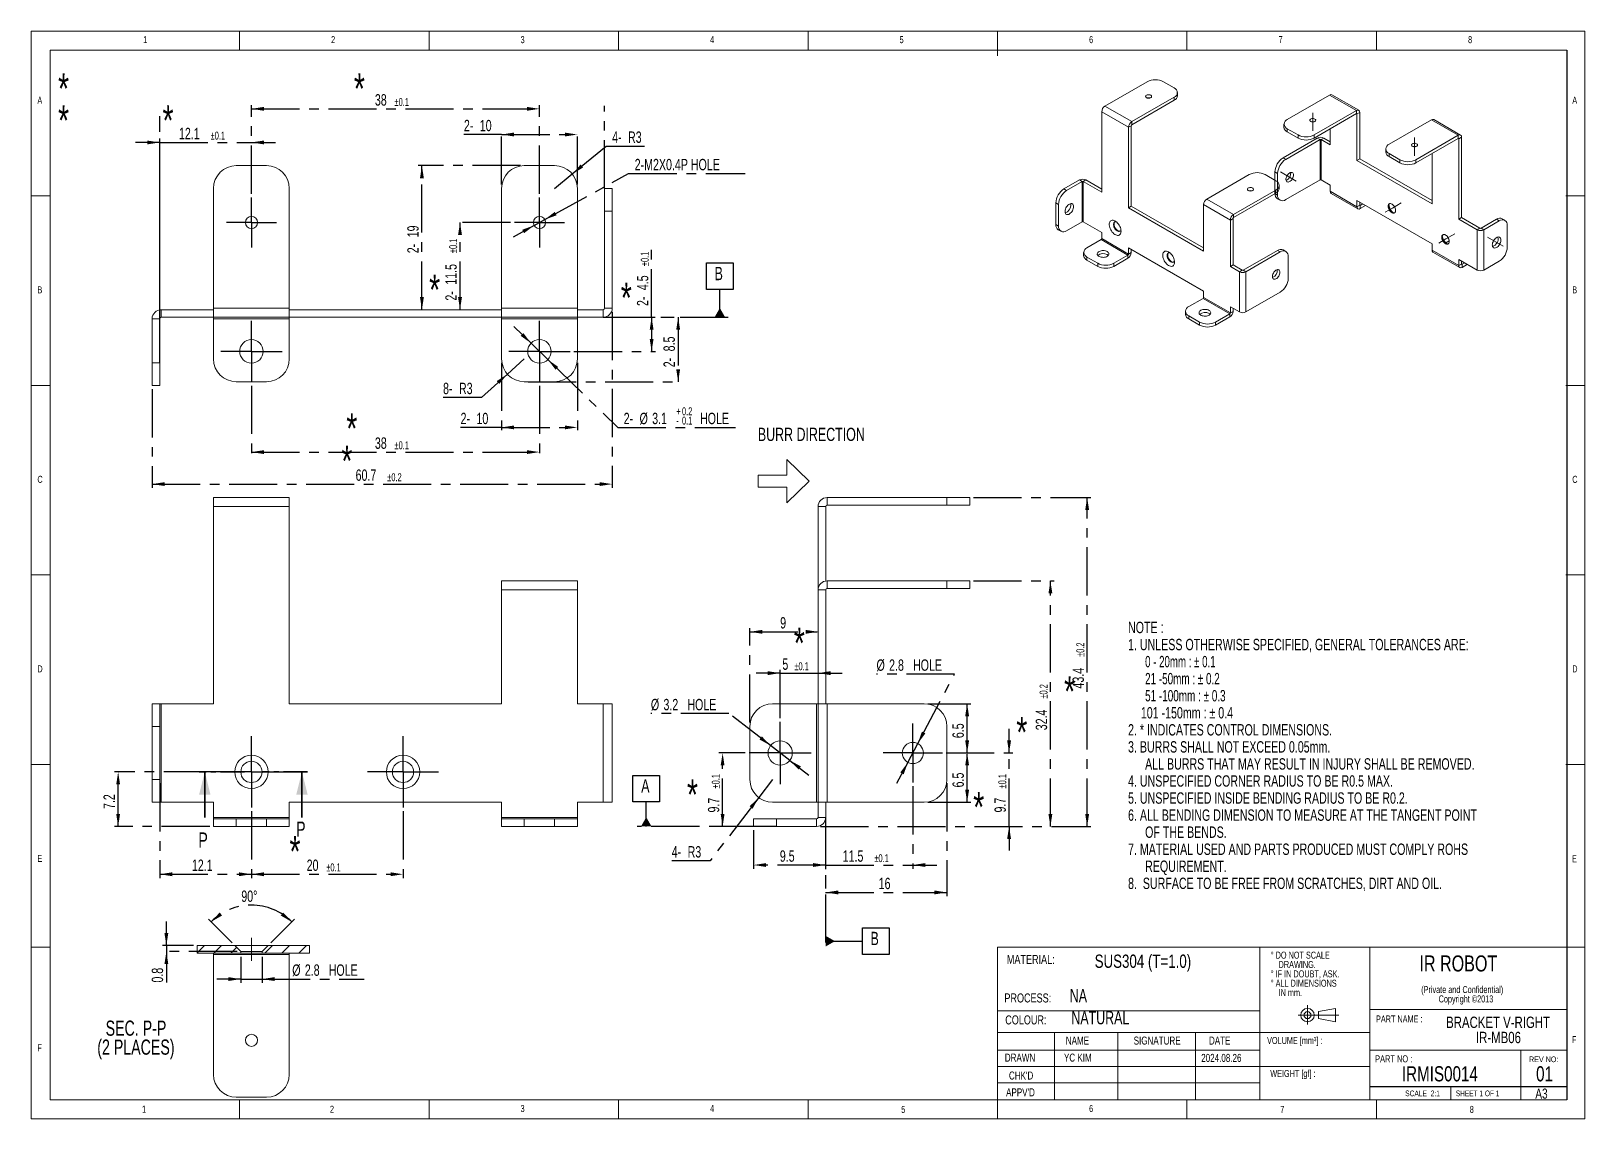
# Model space of a CAD drawing. Header units: millimetres. Extents: x 5 to 415, y 5 to 292.
import ezdxf

# ---------------------------------------------------------------- set-up
doc = ezdxf.new("R2010")
doc.units = ezdxf.units.MM
doc.linetypes.add('CENTER', pattern=[10.16, 6.35, -1.27, 1.27, -1.27])
doc.linetypes.add('CENTERX2', pattern=[20.32, 12.7, -2.54, 2.54, -2.54])
doc.layers.add('CENTER_LINE', color=7, linetype='CENTERX2')
doc.layers.add('NOTES', color=7, linetype='Continuous')
doc.styles.add('SLDTEXTSTYLE0', font='TXT', dxfattribs={"width": 0.7})
doc.styles.add('SLDTEXTSTYLE1', font='TXT', dxfattribs={"width": 0.6375})
doc.styles.add('SLDTEXTSTYLE2', font='TXT', dxfattribs={"width": 0.65})
doc.styles.add('SLDTEXTSTYLE3', font='TXT', dxfattribs={"width": 0.652941})
doc.styles.add('SLDTEXTSTYLE4', font='TXT', dxfattribs={"width": 0.75})
doc.styles.add('SLDTEXTSTYLE5', font='TXT', dxfattribs={"width": 0.6875})
doc.styles.add('SLDTEXTSTYLE6', font='TXT', dxfattribs={"width": 0.694444})
doc.dimstyles.new('SLDDIMSTYLE10', dxfattribs={"dimtxt": 3, "dimasz": 3.302, "dimexe": 0, "dimexo": 0.0625, "dimgap": 0.75, "dimtad": 1, "dimdec": 1, "dimlfac": 0.5, "dimrnd": 1e-09, "dimzin": 12, "dimdsep": 46, "dimtxsty": 'SLDTEXTSTYLE0', "dimsah": 1, "dimcen": 0.09, "dimadec": 0, "dimazin": 3, "dimtol": 1, "dimtp": 0.1, "dimtm": 0.1, "dimtfac": 1, "dimtdec": 1, "dimtofl": 0, "dimtmove": 0, "dimatfit": 3, "dimfxl": 1, "dimfrac": 2, "dimtolj": 1, "dimarcsym": 0})
doc.dimstyles.new('SLDDIMSTYLE11', dxfattribs={"dimtxt": 3, "dimasz": 3.302, "dimexe": 0, "dimexo": 0.0625, "dimgap": 0.75, "dimtad": 0, "dimtih": 1, "dimtoh": 1, "dimlfac": 0.5, "dimrnd": 1e-09, "dimzin": 12, "dimdsep": 46, "dimtxsty": 'SLDTEXTSTYLE0', "dimsah": 1, "dimcen": 0, "dimadec": 0, "dimazin": 3, "dimtol": 1, "dimtp": 0.2, "dimtm": 0.1, "dimtfac": 1, "dimtmove": 0, "dimatfit": 3, "dimfxl": 1, "dimfrac": 2, "dimtolj": 1, "dimarcsym": 0})
doc.dimstyles.new('SLDDIMSTYLE12', dxfattribs={"dimtxt": 0.18, "dimasz": 3.302, "dimexe": 0, "dimexo": 0.0625, "dimgap": 0, "dimtad": 0, "dimtih": 1, "dimtoh": 1, "dimdec": 0, "dimrnd": 1e-09, "dimzin": 0, "dimdsep": 46, "dimtxsty": 'Standard', "dimblk1": 'NONE', "dimblk2": 'NONE', "dimsah": 1, "dimcen": 0.09, "dimadec": 0, "dimazin": 0, "dimtfac": 3.302, "dimtdec": 0, "dimtofl": 0, "dimtmove": 0, "dimatfit": 3, "dimldrblk": 'NONE', "dimfxl": 1, "dimfrac": 2, "dimtolj": 1, "dimtzin": 0, "dimarcsym": 0})
doc.dimstyles.new('SLDDIMSTYLE13', dxfattribs={"dimtxt": 3, "dimasz": 3.302, "dimexe": 0, "dimexo": 0.0625, "dimgap": 0.75, "dimtad": 1, "dimlfac": 0.5, "dimrnd": 1e-09, "dimdsep": 46, "dimtxsty": 'SLDTEXTSTYLE0', "dimsah": 1, "dimcen": 0.09, "dimadec": 0, "dimazin": 2, "dimtfac": 1, "dimtmove": 0, "dimatfit": 0, "dimfxl": 1, "dimfrac": 2, "dimtolj": 1, "dimtzin": 12, "dimarcsym": 0})
doc.dimstyles.new('SLDDIMSTYLE14', dxfattribs={"dimtxt": 3, "dimasz": 3.302, "dimexe": 0, "dimexo": 0.0625, "dimgap": 0.75, "dimtad": 1, "dimdec": 4, "dimlfac": 0.5, "dimzin": 12, "dimdsep": 46, "dimtxsty": 'SLDTEXTSTYLE0', "dimsah": 1, "dimcen": 0.09, "dimazin": 3, "dimtfac": 1, "dimtofl": 0, "dimtmove": 0, "dimatfit": 3, "dimfxl": 1, "dimfrac": 2, "dimtolj": 1, "dimtzin": 12, "dimarcsym": 0})
doc.dimstyles.new('SLDDIMSTYLE2', dxfattribs={"dimtxt": 3, "dimasz": 3.302, "dimexe": 0, "dimexo": 0.0625, "dimgap": 0.75, "dimtad": 1, "dimlfac": 0.5, "dimrnd": 1e-09, "dimzin": 12, "dimdsep": 46, "dimtxsty": 'SLDTEXTSTYLE0', "dimsah": 1, "dimcen": 0.09, "dimadec": 0, "dimazin": 3, "dimtfac": 1, "dimtofl": 0, "dimtmove": 0, "dimatfit": 3, "dimfxl": 1, "dimfrac": 2, "dimtolj": 1, "dimtzin": 12, "dimarcsym": 0})
doc.dimstyles.new('SLDDIMSTYLE3', dxfattribs={"dimtxt": 3, "dimasz": 3.302, "dimexe": 0, "dimexo": 0.0625, "dimgap": 0.75, "dimtad": 1, "dimlfac": 0.5, "dimrnd": 1e-09, "dimzin": 12, "dimdsep": 46, "dimtxsty": 'SLDTEXTSTYLE0', "dimsah": 1, "dimcen": 0.09, "dimadec": 0, "dimazin": 3, "dimtol": 1, "dimtp": 0.1, "dimtm": 0.1, "dimtfac": 1, "dimtofl": 0, "dimtmove": 0, "dimatfit": 3, "dimfxl": 1, "dimfrac": 2, "dimtolj": 1, "dimarcsym": 0})
doc.dimstyles.new('SLDDIMSTYLE4', dxfattribs={"dimtxt": 3, "dimasz": 3.302, "dimexe": 0, "dimexo": 0.0625, "dimgap": 0.75, "dimtad": 1, "dimlfac": 0.5, "dimrnd": 1e-09, "dimzin": 12, "dimdsep": 46, "dimtxsty": 'SLDTEXTSTYLE0', "dimsah": 1, "dimcen": 0.09, "dimadec": 0, "dimazin": 3, "dimtol": 1, "dimtp": 0.1, "dimtm": 0.1, "dimtfac": 1, "dimtmove": 0, "dimatfit": 0, "dimfxl": 1, "dimfrac": 2, "dimtolj": 1, "dimarcsym": 0})
doc.dimstyles.new('SLDDIMSTYLE5', dxfattribs={"dimtxt": 3, "dimasz": 3.302, "dimexe": 0, "dimexo": 0.0625, "dimgap": 0.75, "dimtad": 1, "dimlfac": 0.5, "dimrnd": 1e-09, "dimzin": 12, "dimdsep": 46, "dimtxsty": 'SLDTEXTSTYLE0', "dimsah": 1, "dimcen": 0.09, "dimadec": 0, "dimazin": 3, "dimtfac": 1, "dimtmove": 0, "dimatfit": 0, "dimfxl": 1, "dimfrac": 2, "dimtolj": 1, "dimtzin": 12, "dimarcsym": 0})
doc.dimstyles.new('SLDDIMSTYLE6', dxfattribs={"dimtxt": 3, "dimasz": 3.302, "dimexe": 0, "dimexo": 0.0625, "dimgap": 0.75, "dimtad": 0, "dimtih": 1, "dimtoh": 1, "dimlfac": 0.5, "dimrnd": 1e-09, "dimzin": 12, "dimdsep": 46, "dimtxsty": 'SLDTEXTSTYLE0', "dimsah": 1, "dimcen": 0, "dimadec": 0, "dimazin": 3, "dimtfac": 1, "dimtmove": 0, "dimatfit": 3, "dimfxl": 1, "dimfrac": 2, "dimtolj": 1, "dimtzin": 12, "dimarcsym": 0})
doc.dimstyles.new('SLDDIMSTYLE7', dxfattribs={"dimtxt": 3, "dimasz": 3.302, "dimexe": 0, "dimexo": 0.0625, "dimgap": 0.75, "dimtad": 0, "dimtih": 1, "dimtoh": 1, "dimlfac": 0.5, "dimrnd": 1e-09, "dimzin": 12, "dimdsep": 46, "dimtxsty": 'SLDTEXTSTYLE0', "dimsah": 1, "dimcen": 0, "dimadec": 0, "dimazin": 3, "dimtfac": 1, "dimtofl": 0, "dimtmove": 0, "dimatfit": 3, "dimfxl": 1, "dimfrac": 2, "dimtolj": 1, "dimtzin": 12, "dimarcsym": 0})
doc.dimstyles.new('SLDDIMSTYLE8', dxfattribs={"dimtxt": 3, "dimasz": 3.302, "dimexe": 0, "dimexo": 0.0625, "dimgap": 0.75, "dimtad": 1, "dimlfac": 0.5, "dimrnd": 1e-09, "dimzin": 12, "dimdsep": 46, "dimtxsty": 'SLDTEXTSTYLE0', "dimsah": 1, "dimcen": 0.09, "dimadec": 0, "dimazin": 3, "dimtol": 1, "dimtp": 0.2, "dimtm": 0.2, "dimtfac": 1, "dimtofl": 0, "dimtmove": 0, "dimatfit": 3, "dimfxl": 1, "dimfrac": 2, "dimtolj": 1, "dimarcsym": 0})
doc.dimstyles.new('SLDDIMSTYLE9', dxfattribs={"dimtxt": 3, "dimasz": 3.302, "dimexe": 0, "dimexo": 0.0625, "dimgap": 0.75, "dimtad": 0, "dimtih": 1, "dimtoh": 1, "dimlfac": 0.5, "dimrnd": 1e-09, "dimzin": 12, "dimdsep": 46, "dimtxsty": 'SLDTEXTSTYLE0', "dimsah": 1, "dimcen": 0, "dimadec": 0, "dimazin": 3, "dimtol": 1, "dimtp": 0.08, "dimtfac": 1, "dimtmove": 0, "dimatfit": 3, "dimfxl": 1, "dimfrac": 2, "dimtolj": 1, "dimtzin": 12, "dimarcsym": 0})

msp = doc.modelspace()

# ---------------------------------------------------------------- texts
at = {"color": 7, "linetype": 'Continuous', "lineweight": 0}
for s, insert, char_height, attachment_point, style in [('1', (34.58333, 290.66802), 1.85208, 1, 'SLDTEXTSTYLE4'), ('2', (84.16667, 290.66802), 1.85208, 1, 'SLDTEXTSTYLE4'), ('3', (134.16667, 290.66802), 1.85208, 1, 'SLDTEXTSTYLE4'), ('4', (184.16667, 290.66802), 1.85208, 1, 'SLDTEXTSTYLE4'), ('5', (234.16667, 290.66802), 1.85208, 1, 'SLDTEXTSTYLE4'), ('6', (284.16667, 290.66802), 1.85208, 1, 'SLDTEXTSTYLE4'), ('7', (334.16667, 290.66802), 1.85208, 1, 'SLDTEXTSTYLE4'), ('8', (384.16667, 290.66802), 1.85208, 1, 'SLDTEXTSTYLE4'), ('A', (6.66667, 274.66802), 1.85208, 1, 'SLDTEXTSTYLE4'), ('A', (411.66667, 274.66802), 1.85208, 1, 'SLDTEXTSTYLE4'), ('B', (6.66667, 224.66802), 1.85208, 1, 'SLDTEXTSTYLE4'), ('B', (411.66667, 224.66802), 1.85208, 1, 'SLDTEXTSTYLE4'), ('C', (6.66667, 174.66802), 1.85208, 1, 'SLDTEXTSTYLE4'), ('C', (411.66667, 174.66802), 1.85208, 1, 'SLDTEXTSTYLE4'), ('D', (6.66667, 124.66802), 1.85208, 1, 'SLDTEXTSTYLE4'), ('D', (411.66667, 124.66802), 1.85208, 1, 'SLDTEXTSTYLE4'), ('E', (6.66667, 74.66802), 1.85208, 1, 'SLDTEXTSTYLE4'), ('E', (411.58588, 74.53717), 1.85208, 1, 'SLDTEXTSTYLE4'), ('MATERIAL:', (262.47939, 48.2783), 2.38125, 1, 'SLDTEXTSTYLE4'), ('SUS304 (T=1.0)', (298.37411, 48.35954), 3.5, 2, 'SLDTEXTSTYLE4'), ('PROCESS:', (261.82876, 38.10779), 2.38125, 1, 'SLDTEXTSTYLE4'), ('PART NAME :', (359.88746, 32.29042), 1.8520833, 1, 'SLDTEXTSTYLE4'), ('F', (6.66667, 24.66802), 1.85208, 1, 'SLDTEXTSTYLE4'), ('NAME', (278.02697, 26.72561), 2.116667, 1, 'SLDTEXTSTYLE4'), ('SIGNATURE', (295.9353, 26.72561), 2.116667, 1, 'SLDTEXTSTYLE4'), ('DATE', (315.80428, 26.72561), 2.116667, 1, 'SLDTEXTSTYLE4'), ('VOLUME [mm³] :', (331.13253, 26.62167), 1.8520833, 1, 'SLDTEXTSTYLE4'), ('DRAWN', (261.93655, 22.23276), 2.116667, 1, 'SLDTEXTSTYLE4'), ('2024.08.26', (313.75987, 22.15434), 2.116667, 1, 'SLDTEXTSTYLE4'), ('REV NO:', (400.2573, 21.47556), 1.5, 1, 'SLDTEXTSTYLE4'), ("CHK'D", (263.02404, 17.50965), 2.116667, 1, 'SLDTEXTSTYLE4'), ('IRMIS0014', (376.73088, 18.9056), 4, 2, 'SLDTEXTSTYLE4'), ("APPV'D", (262.26312, 13.07887), 2.116667, 1, 'SLDTEXTSTYLE4'), ('SCALE  2:1', (367.56414, 12.49052), 1.5, 1, 'SLDTEXTSTYLE0'), ('SHEET 1 OF 1', (380.94213, 12.49052), 1.5, 1, 'SLDTEXTSTYLE5'), ('A3', (401.91154, 13.00674), 2.645833, 1, 'SLDTEXTSTYLE4'), ('1', (34.2776, 8.4929), 1.85208, 1, 'SLDTEXTSTYLE4'), ('2', (83.86093, 8.4929), 1.85208, 1, 'SLDTEXTSTYLE4'), ('3', (134.16667, 8.66802), 1.85208, 1, 'SLDTEXTSTYLE4'), ('4', (184.16667, 8.66802), 1.85208, 1, 'SLDTEXTSTYLE4'), ('5', (234.61276, 8.434), 1.85208, 1, 'SLDTEXTSTYLE4')]:
    msp.add_mtext(s, dxfattribs=dict(at, insert=insert, char_height=char_height, attachment_point=attachment_point, style=style))
at = {"color": 7, "linetype": 'Continuous', "char_height": 4, "attachment_point": 1, "style": 'SLDTEXTSTYLE0'}
for insert in [(74.93723, 83.45583), (49.13352, 80.57348)]:
    msp.add_mtext('P', dxfattribs=dict(at, insert=insert))
at = {"layer": 'CENTER_LINE'}
for s, insert, char_height, attachment_point, style in [('*', (12.11464, 280.82543), 8, 1, 'SLDTEXTSTYLE0'), ('*', (90.169, 280.82543), 8, 1, 'SLDTEXTSTYLE0'), ('*', (12.11464, 272.43373), 8, 1, 'SLDTEXTSTYLE0'), ('*', (39.6854, 272.43373), 8, 1, 'SLDTEXTSTYLE0'), ('*', (110.0286, 227.76884), 8, 1, 'SLDTEXTSTYLE0'), ('*', (160.60335, 225.64144), 8, 1, 'SLDTEXTSTYLE0'), ('*', (88.1791, 191.1768), 8, 1, 'SLDTEXTSTYLE0'), ('BURR DIRECTION', (196.77878, 187.35591), 3.5, 1, 'SLDTEXTSTYLE0'), ('*', (86.88891, 182.60983), 8, 1, 'SLDTEXTSTYLE0'), ('*', (206.25736, 134.56602), 8, 1, 'SLDTEXTSTYLE0'), ('*', (277.5637, 121.80818), 8, 1, 'SLDTEXTSTYLE0'), ('*', (264.96815, 111.04711), 8, 1, 'SLDTEXTSTYLE0'), ('*', (178.06102, 94.55619), 8, 1, 'SLDTEXTSTYLE0'), ('*', (253.59217, 91.29148), 8, 1, 'SLDTEXTSTYLE0'), ('*', (73.17781, 79.60713), 8, 1, 'SLDTEXTSTYLE0'), ('NA', (279.07067, 39.25525), 3.5, 1, 'SLDTEXTSTYLE0'), ('NATURAL', (279.49212, 33.45907), 3.5, 1, 'SLDTEXTSTYLE0'), ('01', (404.34541, 18.9056), 4, 2, 'SLDTEXTSTYLE4')]:
    msp.add_mtext(s, dxfattribs=dict(at, insert=insert, char_height=char_height, attachment_point=attachment_point, style=style))
at = {"layer": 'NOTES', "attachment_point": 1}
for s, insert, char_height, style in [('IR ROBOT', (371.34535, 48.13606), 4.233333, 'SLDTEXTSTYLE4'), ('COLOUR:', (262.04594, 32.31162), 2.38125, 'SLDTEXTSTYLE4'), ('F', (411.58588, 26.83891), 1.85208, 'SLDTEXTSTYLE4'), ('YC KIM', (277.53455, 22.23276), 2.116667, 'SLDTEXTSTYLE4'), ('PART NO :', (359.63563, 21.77963), 1.852083, 'SLDTEXTSTYLE6'), ('WEIGHT [gf] :', (331.97621, 17.91868), 1.8520833, 'SLDTEXTSTYLE4'), ('6', (284.16667, 8.66802), 1.85208, 'SLDTEXTSTYLE4'), ('7', (334.61276, 8.434), 1.85208, 'SLDTEXTSTYLE4'), ('8', (384.61276, 8.434), 1.85208, 'SLDTEXTSTYLE4')]:
    msp.add_mtext(s, dxfattribs=dict(at, insert=insert, char_height=char_height, style=style))

# ---------------------------------------------------------------- blocks, each defined once
blk = doc.blocks.new('SW_NOTE_0')
at = {"layer": 'NOTES', "color": 0, "char_height": 3, "attachment_point": 1}
for s, insert, style in [('NOTE :', (0, 3.87), 'SLDTEXTSTYLE0'), ('1. UNLESS OTHERWISE SPECIFIED, GENERAL TOLERANCES ARE:', (0, -0.63), 'SLDTEXTSTYLE0'), ('0 - 20mm : ± 0.1', (4.5, -5.13), 'SLDTEXTSTYLE1'), ('21 -50mm : ± 0.2', (4.5, -9.63), 'SLDTEXTSTYLE2'), ('51 -100mm : ± 0.3', (4.5, -14.13), 'SLDTEXTSTYLE3'), ('101 -150mm : ± 0.4', (3.38, -18.63), 'SLDTEXTSTYLE0'), ('2. * INDICATES CONTROL DIMENSIONS.', (0, -23.13), 'SLDTEXTSTYLE0'), ('3. BURRS SHALL NOT EXCEED 0.05mm.', (0, -27.63), 'SLDTEXTSTYLE0'), ('ALL BURRS THAT MAY RESULT IN INJURY SHALL BE REMOVED.', (4.5, -32.13), 'SLDTEXTSTYLE0'), ('4. UNSPECIFIED CORNER RADIUS TO BE R0.5 MAX.', (0, -36.63), 'SLDTEXTSTYLE0'), ('5. UNSPECIFIED INSIDE BENDING RADIUS TO BE R0.2.', (0, -41.13), 'SLDTEXTSTYLE0'), ('6. ALL BENDING DIMENSION TO MEASURE AT THE TANGENT POINT', (0, -45.63), 'SLDTEXTSTYLE0'), ('OF THE BENDS.', (4.5, -50.13), 'SLDTEXTSTYLE0'), ('7. MATERIAL USED AND PARTS PRODUCED MUST COMPLY ROHS', (0, -54.63), 'SLDTEXTSTYLE0'), ('REQUIREMENT.', (4.5, -59.13), 'SLDTEXTSTYLE0'), ('8.  SURFACE TO BE FREE FROM SCRATCHES, DIRT AND OIL.', (0, -63.63), 'SLDTEXTSTYLE0')]:
    blk.add_mtext(s, dxfattribs=dict(at, insert=insert, style=style))
blk = doc.blocks.new('SW_NOTE_0_1')
at = {"color": 0, "linetype": 'Continuous', "lineweight": 0, "char_height": 1.8521, "attachment_point": 2, "style": 'SLDTEXTSTYLE4'}
for s, insert in [('(Private and Confidential)', (15.4, 2.39)), ('Copyright ©2013', (16.39, -0.08))]:
    blk.add_mtext(s, dxfattribs=dict(at, insert=insert))
blk = doc.blocks.new('SW_NOTE_0_2')
at = {"color": 0, "linetype": 'Continuous', "lineweight": 0, "char_height": 3, "attachment_point": 2, "style": 'SLDTEXTSTYLE4'}
for s, insert in [('BRACKET V-RIGHT', (16.55, 3.87)), ('IR-MB06', (16.65, -0.13))]:
    blk.add_mtext(s, dxfattribs=dict(at, insert=insert))
blk = doc.blocks.new('SW_NOTE_0_3')
at = {"color": 0, "linetype": 'Continuous', "lineweight": 0, "attachment_point": 1, "style": 'SLDTEXTSTYLE4'}
for s, insert, char_height in [('%%d DO NOT SCALE', (0, 2.39), 1.8521), ('%%d IF IN DOUBT, ASK.', (0, -2.55), 1.8521), ('DRAWING.', (2.08, -0.08), 1.852), ('%%d ALL DIMENSIONS', (0, -5.02), 1.8521), ('IN mm.', (2.08, -7.49), 1.852)]:
    blk.add_mtext(s, dxfattribs=dict(at, insert=insert, char_height=char_height))
blk = doc.blocks.new('_D')
at = {"layer": 'CENTER_LINE'}
for p, q in [((38.94, 93.55), (38.94, 68.55)), ((63.14, 86.15), (63.14, 68.55)), ((38.94, 69.55), (63.14, 69.55))]:
    blk.add_line(p, q, dxfattribs=at)
for points in [[(38.94, 69.55), (42.24, 69.04), (42.24, 70.06)], [(63.14, 69.55), (59.84, 70.06), (59.84, 69.04)]]:
    blk.add_solid(points, dxfattribs=at)
at = {"layer": 'CENTER_LINE', "insert": (47.44, 73.42), "char_height": 3, "attachment_point": 1, "style": 'SLDTEXTSTYLE0'}
blk.add_mtext('12.1', dxfattribs=at)
blk = doc.blocks.new('_D_1')
at = {"layer": 'CENTER_LINE'}
for p, q in [((63.14, 86.15), (63.14, 68.55)), ((103.14, 86.15), (103.14, 68.55)), ((63.14, 69.55), (103.14, 69.55))]:
    blk.add_line(p, q, dxfattribs=at)
for points in [[(63.14, 69.55), (66.44, 69.04), (66.44, 70.06)], [(103.14, 69.55), (99.84, 70.06), (99.84, 69.04)]]:
    blk.add_solid(points, dxfattribs=at)
at = {"layer": 'CENTER_LINE', "attachment_point": 1, "style": 'SLDTEXTSTYLE0'}
for s, insert, char_height in [('20', (77.72, 73.42), 3), ('±0.1', (82.9, 72.41), 2.1)]:
    blk.add_mtext(s, dxfattribs=dict(at, insert=insert, char_height=char_height))
blk = doc.blocks.new('_D_2')
at = {"layer": 'CENTER_LINE'}
for p, q in [((52.74, 96.55), (26.98, 96.55)), ((27.98, 82.15), (27.98, 96.55)), ((52.14, 82.15), (26.98, 82.15))]:
    blk.add_line(p, q, dxfattribs=at)
for points in [[(27.98, 96.55), (27.47, 93.25), (28.48, 93.25)], [(27.98, 82.15), (28.48, 85.45), (27.47, 85.45)]]:
    blk.add_solid(points, dxfattribs=at)
at = {"layer": 'CENTER_LINE', "insert": (24.11, 86.76), "char_height": 3, "attachment_point": 1, "rotation": 90, "style": 'SLDTEXTSTYLE0'}
blk.add_mtext('7.2', dxfattribs=at)
blk = doc.blocks.new('SW_CENTERMARKSYMBOL_0')
at = {"layer": 'CENTER_LINE', "color": 0}
for p, q in [((0, 5), (0, 9.4)), ((0, 0), (0, 5)), ((-5, 0), (-9.4, 0)), ((0, 0), (-5, 0)), ((0, 0), (0, -5)), ((0, 0), (5, 0)), ((5, 0), (9.4, 0)), ((0, -5), (0, -9.4))]:
    blk.add_line(p, q, dxfattribs=at)
blk = doc.blocks.new('SW_CENTERMARKSYMBOL_1')
at = {"layer": 'CENTER_LINE', "color": 0}
for p, q in [((0, 5), (0, 9.4)), ((0, 0), (0, 5)), ((-5, 0), (-9.4, 0)), ((0, 0), (-5, 0)), ((0, 0), (0, -5)), ((0, 0), (5, 0)), ((5, 0), (9.4, 0)), ((0, -5), (0, -9.4))]:
    blk.add_line(p, q, dxfattribs=at)
blk = doc.blocks.new('_D_3')
at = {"layer": 'CENTER_LINE'}
for p, q in [((263.06, 101.55), (263.06, 107.9)), ((246.46, 101.55), (264.06, 101.55)), ((263.06, 82.15), (263.06, 101.55)), ((213.26, 82.15), (264.06, 82.15)), ((263.06, 82.15), (263.06, 75.8))]:
    blk.add_line(p, q, dxfattribs=at)
for points in [[(263.06, 101.55), (263.57, 104.85), (262.55, 104.85)], [(263.06, 82.15), (262.55, 78.85), (263.57, 78.85)]]:
    blk.add_solid(points, dxfattribs=at)
at = {"layer": 'CENTER_LINE', "attachment_point": 1, "rotation": 90, "style": 'SLDTEXTSTYLE0'}
for s, insert, char_height in [('±0.1', (260.21, 92.19), 2.1), ('9.7', (259.2, 85.84), 3)]:
    blk.add_mtext(s, dxfattribs=dict(at, insert=insert, char_height=char_height))
blk = doc.blocks.new('_D_4')
at = {"layer": 'CENTER_LINE'}
for p, q in [((241.66, 114.55), (252.99, 114.55)), ((251.99, 101.55), (251.99, 114.55)), ((246.46, 101.55), (252.99, 101.55))]:
    blk.add_line(p, q, dxfattribs=at)
for points in [[(251.99, 114.55), (251.48, 111.25), (252.5, 111.25)], [(251.99, 101.55), (252.5, 104.85), (251.48, 104.85)]]:
    blk.add_solid(points, dxfattribs=at)
at = {"layer": 'CENTER_LINE', "insert": (248.12, 105.46), "char_height": 3, "attachment_point": 1, "rotation": 90, "style": 'SLDTEXTSTYLE0'}
blk.add_mtext('6.5', dxfattribs=at)
blk = doc.blocks.new('_D_5')
at = {"layer": 'CENTER_LINE'}
for p, q in [((246.46, 101.55), (252.99, 101.55)), ((251.99, 88.55), (251.99, 101.55)), ((241.66, 88.55), (252.99, 88.55))]:
    blk.add_line(p, q, dxfattribs=at)
for points in [[(251.99, 101.55), (251.48, 98.25), (252.5, 98.25)], [(251.99, 88.55), (252.5, 91.85), (251.48, 91.85)]]:
    blk.add_solid(points, dxfattribs=at)
at = {"layer": 'CENTER_LINE', "insert": (248.12, 92.46), "char_height": 3, "attachment_point": 1, "rotation": 90, "style": 'SLDTEXTSTYLE0'}
blk.add_mtext('6.5', dxfattribs=at)
blk = doc.blocks.new('_D_6')
at = {"layer": 'CENTER_LINE'}
for p, q in [((237.66, 92.75), (237.66, 70.98)), ((214.66, 83.55), (214.66, 70.98)), ((214.66, 71.98), (208.31, 71.98)), ((214.66, 71.98), (237.66, 71.98)), ((237.66, 71.98), (244.01, 71.98))]:
    blk.add_line(p, q, dxfattribs=at)
for points in [[(214.66, 71.98), (211.36, 72.49), (211.36, 71.48)], [(237.66, 71.98), (240.96, 71.48), (240.96, 72.49)]]:
    blk.add_solid(points, dxfattribs=at)
at = {"layer": 'CENTER_LINE', "attachment_point": 1, "style": 'SLDTEXTSTYLE0'}
for s, insert, char_height in [('11.5', (219.15, 75.85), 3), ('±0.1', (227.51, 74.84), 2.1)]:
    blk.add_mtext(s, dxfattribs=dict(at, insert=insert, char_height=char_height))
blk = doc.blocks.new('_D_7')
at = {"layer": 'CENTER_LINE'}
for p, q in [((214.66, 83.55), (214.66, 70.98)), ((195.66, 81.15), (195.66, 70.98)), ((214.66, 71.98), (195.66, 71.98))]:
    blk.add_line(p, q, dxfattribs=at)
for points in [[(195.66, 71.98), (198.96, 71.48), (198.96, 72.49)], [(214.66, 71.98), (211.36, 72.49), (211.36, 71.48)]]:
    blk.add_solid(points, dxfattribs=at)
at = {"layer": 'CENTER_LINE', "insert": (202.57, 75.85), "char_height": 3, "attachment_point": 1, "style": 'SLDTEXTSTYLE0'}
blk.add_mtext('9.5', dxfattribs=at)
blk = doc.blocks.new('_D_8')
at = {"layer": 'CENTER_LINE'}
for p, q in [((193.46, 101.55), (186.47, 101.55)), ((187.47, 82.15), (187.47, 101.55)), ((194.66, 82.15), (186.47, 82.15))]:
    blk.add_line(p, q, dxfattribs=at)
for points in [[(187.47, 101.55), (186.96, 98.25), (187.97, 98.25)], [(187.47, 82.15), (187.97, 85.45), (186.96, 85.45)]]:
    blk.add_solid(points, dxfattribs=at)
at = {"layer": 'CENTER_LINE', "attachment_point": 1, "rotation": 90, "style": 'SLDTEXTSTYLE0'}
for s, insert, char_height in [('±0.1', (184.61, 92.19), 2.1), ('9.7', (183.6, 85.84), 3)]:
    blk.add_mtext(s, dxfattribs=dict(at, insert=insert, char_height=char_height))
blk = doc.blocks.new('_D_9')
at = {"layer": 'CENTER_LINE'}
for p, q in [((189.12, 111.95), (168.54, 111.95)), ((200.12, 103.5), (189.12, 111.95)), ((205.2, 99.6), (200.12, 103.5)), ((205.2, 99.6), (210.24, 95.73))]:
    blk.add_line(p, q, dxfattribs=at)
for points in [[(200.12, 103.5), (197.82, 105.91), (197.2, 105.11)], [(205.2, 99.6), (207.51, 97.18), (208.13, 97.99)]]:
    blk.add_solid(points, dxfattribs=at)
at = {"layer": 'CENTER_LINE', "char_height": 3, "attachment_point": 1, "style": 'SLDTEXTSTYLE0'}
for s, insert in [('%%c', (168.54, 115.81)), ('3.2', (171.86, 115.81)), ('HOLE', (178.17, 115.81))]:
    blk.add_mtext(s, dxfattribs=dict(at, insert=insert))
blk = doc.blocks.new('_D_10')
at = {"layer": 'CENTER_LINE'}
for p, q in [((248.66, 122.36), (228.08, 122.36)), ((238.97, 104.02), (248.66, 122.36)), ((236.35, 99.07), (238.97, 104.02)), ((236.35, 99.07), (233.39, 93.46))]:
    blk.add_line(p, q, dxfattribs=at)
for points in [[(238.97, 104.02), (240.96, 106.71), (240.06, 107.18)], [(236.35, 99.07), (234.36, 96.39), (235.26, 95.92)]]:
    blk.add_solid(points, dxfattribs=at)
at = {"layer": 'CENTER_LINE', "char_height": 3, "attachment_point": 1, "style": 'SLDTEXTSTYLE0'}
for s, insert in [('%%c', (228.08, 126.23)), ('2.8', (231.4, 126.23)), ('HOLE', (237.71, 126.23))]:
    blk.add_mtext(s, dxfattribs=dict(at, insert=insert))
blk = doc.blocks.new('_D_11')
at = {"layer": 'CENTER_LINE'}
for p, q in [((200.66, 94.55), (197, 89.79)), ((197, 89.79), (184.16, 73.09)), ((184.16, 73.09), (174.04, 73.09))]:
    blk.add_line(p, q, dxfattribs=at)
blk.add_solid([(197, 89.79), (194.59, 87.48), (195.39, 86.87)], dxfattribs=at)
at = {"layer": 'CENTER_LINE', "char_height": 3, "attachment_point": 1, "style": 'SLDTEXTSTYLE0'}
for s, insert in [('4-', (174.04, 76.96)), ('R3', (178.24, 76.96))]:
    blk.add_mtext(s, dxfattribs=dict(at, insert=insert))
blk = doc.blocks.new('_D_12')
at = {"layer": 'CENTER_LINE'}
for p, q in [((253.66, 168.95), (284.66, 168.95)), ((283.66, 82.15), (283.66, 168.95)), ((213.26, 82.15), (284.66, 82.15))]:
    blk.add_line(p, q, dxfattribs=at)
for points in [[(283.66, 168.95), (283.15, 165.65), (284.17, 165.65)], [(283.66, 82.15), (284.17, 85.45), (283.15, 85.45)]]:
    blk.add_solid(points, dxfattribs=at)
at = {"layer": 'CENTER_LINE', "attachment_point": 1, "rotation": 90, "style": 'SLDTEXTSTYLE0'}
for s, insert, char_height in [('±0.2', (280.81, 126.89), 2.1), ('43.4', (279.8, 118.54), 3)]:
    blk.add_mtext(s, dxfattribs=dict(at, insert=insert, char_height=char_height))
blk = doc.blocks.new('_D_13')
at = {"layer": 'CENTER_LINE'}
for p, q in [((253.66, 146.95), (274.96, 146.95)), ((273.96, 82.15), (273.96, 146.95)), ((213.26, 82.15), (274.96, 82.15))]:
    blk.add_line(p, q, dxfattribs=at)
for points in [[(273.96, 146.95), (273.45, 143.65), (274.47, 143.65)], [(273.96, 82.15), (274.47, 85.45), (273.45, 85.45)]]:
    blk.add_solid(points, dxfattribs=at)
at = {"layer": 'CENTER_LINE', "attachment_point": 1, "rotation": 90, "style": 'SLDTEXTSTYLE0'}
for s, insert, char_height in [('±0.2', (271.1, 115.89), 2.1), ('32.4', (270.09, 107.54), 3)]:
    blk.add_mtext(s, dxfattribs=dict(at, insert=insert, char_height=char_height))
blk = doc.blocks.new('_D_14')
at = {"layer": 'CENTER_LINE'}
for p, q in [((202.66, 110.75), (202.66, 123.61)), ((202.66, 122.61), (196.31, 122.61)), ((202.66, 122.61), (212.66, 122.61)), ((212.66, 122.61), (219.01, 122.61))]:
    blk.add_line(p, q, dxfattribs=at)
for points in [[(202.66, 122.61), (199.36, 123.12), (199.36, 122.1)], [(212.66, 122.61), (215.96, 122.1), (215.96, 123.12)]]:
    blk.add_solid(points, dxfattribs=at)
at = {"layer": 'CENTER_LINE', "attachment_point": 1, "style": 'SLDTEXTSTYLE0'}
for s, insert, char_height in [('5', (203.24, 126.48), 3), ('±0.1', (206.41, 125.47), 2.1)]:
    blk.add_mtext(s, dxfattribs=dict(at, insert=insert, char_height=char_height))
blk = doc.blocks.new('_D_15')
at = {"layer": 'CENTER_LINE'}
for p, q in [((246.66, 93.55), (246.66, 63.75)), ((214.66, 83.55), (214.66, 63.75)), ((214.66, 64.75), (246.66, 64.75))]:
    blk.add_line(p, q, dxfattribs=at)
for points in [[(214.66, 64.75), (217.96, 64.24), (217.96, 65.26)], [(246.66, 64.75), (243.36, 65.26), (243.36, 64.24)]]:
    blk.add_solid(points, dxfattribs=at)
at = {"layer": 'CENTER_LINE', "insert": (228.65, 68.62), "char_height": 3, "attachment_point": 1, "style": 'SLDTEXTSTYLE0'}
blk.add_mtext('16', dxfattribs=at)
blk = doc.blocks.new('_D_16')
at = {"layer": 'CENTER_LINE'}
for p, q in [((194.66, 109.55), (194.66, 134.51)), ((194.66, 133.51), (212.66, 133.51))]:
    blk.add_line(p, q, dxfattribs=at)
for points in [[(194.66, 133.51), (197.96, 133), (197.96, 134.02)], [(212.66, 133.51), (209.36, 134.02), (209.36, 133)]]:
    blk.add_solid(points, dxfattribs=at)
at = {"layer": 'CENTER_LINE', "insert": (202.66, 137.38), "char_height": 3, "attachment_point": 1, "style": 'SLDTEXTSTYLE0'}
blk.add_mtext('9', dxfattribs=at)
blk = doc.blocks.new('SW_CENTERMARKSYMBOL_2')
at = {"layer": 'CENTER_LINE', "color": 0}
for p, q in [((0, 5), (0, 8.2)), ((0, 0), (0, 5)), ((-5, 0), (-8.2, 0)), ((0, 0), (-5, 0)), ((0, 0), (0, -5)), ((0, 0), (5, 0)), ((5, 0), (8.2, 0)), ((0, -5), (0, -8.2))]:
    blk.add_line(p, q, dxfattribs=at)
blk = doc.blocks.new('SW_CENTERMARKSYMBOL_3')
at = {"layer": 'CENTER_LINE', "color": 0}
for p, q in [((0, 5), (0, 7.8)), ((0, 0), (0, 5)), ((-5, 0), (-7.8, 0)), ((0, 0), (-5, 0)), ((0, 0), (0, -5)), ((0, 0), (5, 0)), ((5, 0), (7.8, 0)), ((0, -5), (0, -7.8))]:
    blk.add_line(p, q, dxfattribs=at)
blk = doc.blocks.new('SW_DATUMTAG_0')
at = {"layer": 'CENTER_LINE', "color": 0}
for p, q in [((-2.18, -1.46), (-2.18, 5.54)), ((-2.18, 5.54), (4.82, 5.54)), ((4.82, 5.54), (4.82, -1.46)), ((4.82, -1.46), (-2.18, -1.46)), ((1.32, -7.95), (1.32, -1.46)), ((35.66, -7.95), (-1.08, -7.95))]:
    blk.add_line(p, q, dxfattribs=at)
blk.add_solid([(2.72, -7.95), (-0.08, -7.95), (1.32, -5.5)], dxfattribs=at)
at = {"layer": 'CENTER_LINE', "color": 0, "insert": (0, 4.51), "char_height": 3.5, "attachment_point": 1, "style": 'SLDTEXTSTYLE0'}
blk.add_mtext('A', dxfattribs=at)
blk = doc.blocks.new('SW_DATUMTAG_1')
at = {"layer": 'CENTER_LINE', "color": 0}
for p, q in [((-11.84, 34.7), (-11.84, -0.36)), ((-2.12, -1.46), (-2.12, 5.54)), ((-2.12, 5.54), (4.88, 5.54)), ((4.88, 5.54), (4.88, -1.46)), ((-11.84, 2.04), (-2.12, 2.04)), ((4.88, -1.46), (-2.12, -1.46))]:
    blk.add_line(p, q, dxfattribs=at)
blk.add_solid([(-11.84, 0.64), (-11.84, 3.44), (-9.39, 2.04)], dxfattribs=at)
at = {"layer": 'CENTER_LINE', "color": 0, "insert": (0, 4.51), "char_height": 3.5, "attachment_point": 1, "style": 'SLDTEXTSTYLE0'}
blk.add_mtext('B', dxfattribs=at)
blk = doc.blocks.new('_D_17')
at = {"layer": 'CENTER_LINE'}
for p, q in [((63.14, 249.1), (63.14, 272.49)), ((63.14, 271.49), (139.14, 271.49)), ((139.14, 249.1), (139.14, 272.49))]:
    blk.add_line(p, q, dxfattribs=at)
for points in [[(63.14, 271.49), (66.44, 270.98), (66.44, 271.99)], [(139.14, 271.49), (135.84, 271.99), (135.84, 270.98)]]:
    blk.add_solid(points, dxfattribs=at)
at = {"layer": 'CENTER_LINE', "attachment_point": 1, "style": 'SLDTEXTSTYLE0'}
for s, insert, char_height in [('38', (95.72, 275.35), 3), ('±0.1', (100.9, 274.34), 2.1)]:
    blk.add_mtext(s, dxfattribs=dict(at, insert=insert, char_height=char_height))
blk = doc.blocks.new('_D_18')
at = {"layer": 'CENTER_LINE'}
for p, q in [((129.14, 264.71), (119.21, 264.71)), ((129.14, 251.5), (129.14, 265.71)), ((129.14, 264.71), (149.14, 264.71)), ((149.14, 251.5), (149.14, 265.71))]:
    blk.add_line(p, q, dxfattribs=at)
for points in [[(129.14, 264.71), (132.44, 264.2), (132.44, 265.22)], [(149.14, 264.71), (145.84, 265.22), (145.84, 264.2)]]:
    blk.add_solid(points, dxfattribs=at)
at = {"layer": 'CENTER_LINE', "char_height": 3, "attachment_point": 1, "style": 'SLDTEXTSTYLE0'}
for s, insert in [('2-', (119.21, 268.58)), ('10', (123.4, 268.58))]:
    blk.add_mtext(s, dxfattribs=dict(at, insert=insert))
blk = doc.blocks.new('_D_19')
at = {"layer": 'CENTER_LINE'}
for p, q in [((38.94, 262.62), (32.59, 262.62)), ((38.94, 217.1), (38.94, 263.62)), ((38.94, 262.62), (63.14, 262.62)), ((63.14, 249.1), (63.14, 263.62)), ((63.14, 262.62), (69.49, 262.62))]:
    blk.add_line(p, q, dxfattribs=at)
for points in [[(38.94, 262.62), (35.64, 263.12), (35.64, 262.11)], [(63.14, 262.62), (66.44, 262.11), (66.44, 263.12)]]:
    blk.add_solid(points, dxfattribs=at)
at = {"layer": 'CENTER_LINE', "attachment_point": 1, "style": 'SLDTEXTSTYLE0'}
for s, insert, char_height in [('12.1', (44.03, 266.48), 3), ('±0.1', (52.38, 265.47), 2.1)]:
    blk.add_mtext(s, dxfattribs=dict(at, insert=insert, char_height=char_height))
blk = doc.blocks.new('_D_20')
at = {"layer": 'CENTER_LINE'}
for p, q in [((63.14, 198.4), (63.14, 179.93)), ((139.14, 198.4), (139.14, 179.93)), ((63.14, 180.93), (139.14, 180.93))]:
    blk.add_line(p, q, dxfattribs=at)
for points in [[(63.14, 180.93), (66.44, 180.42), (66.44, 181.43)], [(139.14, 180.93), (135.84, 181.43), (135.84, 180.42)]]:
    blk.add_solid(points, dxfattribs=at)
at = {"layer": 'CENTER_LINE', "attachment_point": 1, "style": 'SLDTEXTSTYLE0'}
for s, insert, char_height in [('38', (95.72, 184.79), 3), ('±0.1', (100.9, 183.78), 2.1)]:
    blk.add_mtext(s, dxfattribs=dict(at, insert=insert, char_height=char_height))
blk = doc.blocks.new('_D_21')
at = {"layer": 'CENTER_LINE'}
for p, q in [((135.14, 205.5), (130.67, 201.49)), ((130.67, 201.49), (123.83, 195.35)), ((123.83, 195.35), (113.71, 195.35))]:
    blk.add_line(p, q, dxfattribs=at)
blk.add_solid([(130.67, 201.49), (127.88, 199.66), (128.55, 198.91)], dxfattribs=at)
at = {"layer": 'CENTER_LINE', "char_height": 3, "attachment_point": 1, "style": 'SLDTEXTSTYLE0'}
for s, insert in [('8-', (113.71, 199.22)), ('R3', (117.91, 199.22))]:
    blk.add_mtext(s, dxfattribs=dict(at, insert=insert))
blk = doc.blocks.new('_D_22')
at = {"layer": 'CENTER_LINE'}
for p, q in [((147.78, 254.3), (156.73, 261.64)), ((156.73, 261.64), (166.85, 261.64)), ((143.14, 250.5), (147.78, 254.3))]:
    blk.add_line(p, q, dxfattribs=at)
blk.add_solid([(147.78, 254.3), (150.65, 256), (150.01, 256.79)], dxfattribs=at)
at = {"layer": 'CENTER_LINE', "char_height": 3, "attachment_point": 1, "style": 'SLDTEXTSTYLE0'}
for s, insert in [('4-', (158.32, 265.51)), ('R3', (162.51, 265.51))]:
    blk.add_mtext(s, dxfattribs=dict(at, insert=insert))
blk = doc.blocks.new('_D_23')
at = {"layer": 'CENTER_LINE'}
for p, q in [((140.54, 242.27), (162.68, 254.42)), ((162.68, 254.42), (193.39, 254.42)), ((137.74, 240.73), (140.54, 242.27)), ((137.74, 240.73), (132.17, 237.67))]:
    blk.add_line(p, q, dxfattribs=at)
for points in [[(140.54, 242.27), (143.68, 243.41), (143.19, 244.3)], [(137.74, 240.73), (134.6, 239.58), (135.09, 238.69)]]:
    blk.add_solid(points, dxfattribs=at)
at = {"layer": 'CENTER_LINE', "insert": (164.27, 258.28), "char_height": 3, "attachment_point": 1, "style": 'SLDTEXTSTYLE0'}
blk.add_mtext('2-M2X0.4P HOLE', dxfattribs=at)
blk = doc.blocks.new('_D_24')
at = {"layer": 'CENTER_LINE'}
for p, q in [((168.74, 216.5), (168.74, 235.66)), ((156.94, 216.5), (169.74, 216.5)), ((168.74, 216.5), (168.74, 207.5)), ((148.24, 207.5), (169.74, 207.5))]:
    blk.add_line(p, q, dxfattribs=at)
for points in [[(168.74, 216.5), (168.23, 213.19), (169.25, 213.19)], [(168.74, 207.5), (169.25, 210.8), (168.23, 210.8)]]:
    blk.add_solid(points, dxfattribs=at)
at = {"layer": 'CENTER_LINE', "attachment_point": 1, "rotation": 90, "style": 'SLDTEXTSTYLE0'}
for s, insert, char_height in [('±0.1', (165.88, 230), 2.1), ('4.5', (164.87, 223.65), 3), ('2-', (164.87, 219.46), 3)]:
    blk.add_mtext(s, dxfattribs=dict(at, insert=insert, char_height=char_height))
blk = doc.blocks.new('_D_25')
at = {"layer": 'CENTER_LINE'}
for p, q in [((131.54, 241.5), (117.18, 241.5)), ((118.18, 218.5), (118.18, 241.5))]:
    blk.add_line(p, q, dxfattribs=at)
for points in [[(118.18, 241.5), (117.67, 238.19), (118.69, 238.19)], [(118.18, 218.5), (118.69, 221.8), (117.67, 221.8)]]:
    blk.add_solid(points, dxfattribs=at)
at = {"layer": 'CENTER_LINE', "attachment_point": 1, "rotation": 90, "style": 'SLDTEXTSTYLE0'}
for s, insert, char_height in [('±0.1', (115.32, 233.43), 2.1), ('11.5', (114.31, 225.08), 3), ('2-', (114.31, 220.89), 3)]:
    blk.add_mtext(s, dxfattribs=dict(at, insert=insert, char_height=char_height))
blk = doc.blocks.new('_D_26')
at = {"layer": 'CENTER_LINE'}
for p, q in [((136.92, 209.66), (132.36, 214.08)), ((136.92, 209.66), (141.36, 205.33)), ((141.36, 205.33), (159.78, 187.44)), ((159.78, 187.44), (190.87, 187.44))]:
    blk.add_line(p, q, dxfattribs=at)
for points in [[(136.92, 209.66), (134.9, 212.32), (134.19, 211.59)], [(141.36, 205.33), (143.38, 202.67), (144.08, 203.4)]]:
    blk.add_solid(points, dxfattribs=at)
at = {"layer": 'CENTER_LINE', "attachment_point": 1, "style": 'SLDTEXTSTYLE0'}
for s, insert, char_height in [('0.2', (176.75, 192.74), 2.1), ('2-', (161.37, 191.3), 3), ('%%c', (165.56, 191.3), 3), ('3.1', (168.88, 191.3), 3), ('-', (175.23, 190.29), 2.1), ('+', (175.23, 192.74), 2.1), ('0.1', (176.75, 190.29), 2.1), ('HOLE', (181.51, 191.3), 3)]:
    blk.add_mtext(s, dxfattribs=dict(at, insert=insert, char_height=char_height))
blk = doc.blocks.new('_D_27')
at = {"layer": 'CENTER_LINE'}
for p, q in [((134.14, 256.5), (107.13, 256.5)), ((108.13, 218.5), (108.13, 256.5))]:
    blk.add_line(p, q, dxfattribs=at)
for points in [[(108.13, 256.5), (107.62, 253.19), (108.64, 253.19)], [(108.13, 218.5), (108.64, 221.8), (107.62, 221.8)]]:
    blk.add_solid(points, dxfattribs=at)
at = {"layer": 'CENTER_LINE', "char_height": 3, "attachment_point": 1, "rotation": 90, "style": 'SLDTEXTSTYLE0'}
for s, insert in [('19', (104.27, 237.58)), ('2-', (104.27, 233.39))]:
    blk.add_mtext(s, dxfattribs=dict(at, insert=insert))
blk = doc.blocks.new('_D_28')
at = {"layer": 'CENTER_LINE'}
for p, q in [((156.94, 216.5), (176.74, 216.5)), ((175.74, 216.5), (175.74, 199.5)), ((136.14, 199.5), (176.74, 199.5))]:
    blk.add_line(p, q, dxfattribs=at)
for points in [[(175.74, 216.5), (175.23, 213.19), (176.25, 213.19)], [(175.74, 199.5), (176.25, 202.8), (175.23, 202.8)]]:
    blk.add_solid(points, dxfattribs=at)
at = {"layer": 'CENTER_LINE', "char_height": 3, "attachment_point": 1, "rotation": 90, "style": 'SLDTEXTSTYLE0'}
for s, insert in [('8.5', (171.87, 207.5)), ('2-', (171.87, 203.31))]:
    blk.add_mtext(s, dxfattribs=dict(at, insert=insert))
blk = doc.blocks.new('_D_29')
at = {"layer": 'CENTER_LINE'}
for p, q in [((129.14, 204.5), (129.14, 186.44)), ((149.14, 204.5), (149.14, 186.44)), ((129.14, 187.44), (118.33, 187.44)), ((129.14, 187.44), (149.14, 187.44))]:
    blk.add_line(p, q, dxfattribs=at)
for points in [[(129.14, 187.44), (132.44, 186.93), (132.44, 187.94)], [(149.14, 187.44), (145.84, 187.94), (145.84, 186.93)]]:
    blk.add_solid(points, dxfattribs=at)
at = {"layer": 'CENTER_LINE', "char_height": 3, "attachment_point": 1, "style": 'SLDTEXTSTYLE0'}
for s, insert in [('2-', (118.33, 191.3)), ('10', (122.52, 191.3))]:
    blk.add_mtext(s, dxfattribs=dict(at, insert=insert))
blk = doc.blocks.new('_D_30')
at = {"layer": 'CENTER_LINE'}
for p, q in [((158.34, 217.9), (158.34, 171.48)), ((36.94, 197.5), (36.94, 171.48)), ((36.94, 172.48), (158.34, 172.48))]:
    blk.add_line(p, q, dxfattribs=at)
for points in [[(36.94, 172.48), (40.24, 171.98), (40.24, 172.99)], [(158.34, 172.48), (155.04, 172.99), (155.04, 171.98)]]:
    blk.add_solid(points, dxfattribs=at)
at = {"layer": 'CENTER_LINE', "attachment_point": 1, "style": 'SLDTEXTSTYLE0'}
for s, insert, char_height in [('60.7', (90.63, 176.35), 3), ('±0.2', (98.98, 175.34), 2.1)]:
    blk.add_mtext(s, dxfattribs=dict(at, insert=insert, char_height=char_height))
blk = doc.blocks.new('_None')
blk = doc.blocks.new('SW_CENTERMARKSYMBOL_4')
at = {"layer": 'CENTER_LINE', "color": 0}
for p, q in [((0, 5), (0, 6.6)), ((0, 0), (0, 5)), ((-5, 0), (-6.6, 0)), ((0, 0), (-5, 0)), ((0, 0), (0, -5)), ((0, 0), (5, 0)), ((5, 0), (6.6, 0)), ((0, -5), (0, -6.6))]:
    blk.add_line(p, q, dxfattribs=at)
blk = doc.blocks.new('SW_CENTERMARKSYMBOL_5')
at = {"layer": 'CENTER_LINE', "color": 0}
for p, q in [((0, 5), (0, 6.6)), ((0, 0), (0, 5)), ((-5, 0), (-6.6, 0)), ((0, 0), (-5, 0)), ((0, 0), (0, -5)), ((0, 0), (5, 0)), ((5, 0), (6.6, 0)), ((0, -5), (0, -6.6))]:
    blk.add_line(p, q, dxfattribs=at)
blk = doc.blocks.new('SW_CENTERMARKSYMBOL_6')
at = {"layer": 'CENTER_LINE', "color": 0}
for p, q in [((0, 5), (0, 8.1)), ((0, 0), (0, 5)), ((-5, 0), (-8.1, 0)), ((0, 0), (-5, 0)), ((0, 0), (0, -5)), ((0, 0), (5, 0)), ((5, 0), (8.1, 0)), ((0, -5), (0, -8.1))]:
    blk.add_line(p, q, dxfattribs=at)
blk = doc.blocks.new('SW_CENTERMARKSYMBOL_7')
at = {"layer": 'CENTER_LINE', "color": 0}
for p, q in [((0, 5), (0, 8.1)), ((0, 0), (0, 5)), ((-5, 0), (-8.1, 0)), ((0, 0), (-5, 0)), ((0, 0), (0, -5)), ((0, 0), (5, 0)), ((5, 0), (8.1, 0)), ((0, -5), (0, -8.1))]:
    blk.add_line(p, q, dxfattribs=at)
blk = doc.blocks.new('SW_DATUMTAG_2')
at = {"layer": 'CENTER_LINE', "color": 0}
for p, q in [((-2.12, -1.46), (-2.12, 5.54)), ((-2.12, 5.54), (4.88, 5.54)), ((4.88, 5.54), (4.88, -1.46)), ((4.88, -1.46), (-2.12, -1.46)), ((1.38, -8.78), (1.38, -1.46)), ((-29.43, -8.78), (3.78, -8.78))]:
    blk.add_line(p, q, dxfattribs=at)
blk.add_solid([(2.78, -8.78), (-0.02, -8.78), (1.38, -6.33)], dxfattribs=at)
at = {"layer": 'CENTER_LINE', "color": 0, "insert": (0, 4.51), "char_height": 3.5, "attachment_point": 1, "style": 'SLDTEXTSTYLE0'}
blk.add_mtext('B', dxfattribs=at)
blk = doc.blocks.new('_D_31')
at = {"layer": 'CENTER_LINE'}
for p, q in [((40.7, 50.74), (40.7, 57.09)), ((47.83, 50.74), (39.7, 50.74)), ((40.7, 50.74), (40.7, 49.14)), ((59.34, 49.14), (39.7, 49.14)), ((40.7, 49.14), (40.7, 40.97))]:
    blk.add_line(p, q, dxfattribs=at)
for points in [[(40.7, 50.74), (41.21, 54.04), (40.19, 54.04)], [(40.7, 49.14), (40.19, 45.84), (41.21, 45.84)]]:
    blk.add_solid(points, dxfattribs=at)
at = {"layer": 'CENTER_LINE', "insert": (36.83, 40.97), "char_height": 3, "attachment_point": 1, "rotation": 90, "style": 'SLDTEXTSTYLE0'}
blk.add_mtext('0.8', dxfattribs=at)
blk = doc.blocks.new('_D_32')
at = {"layer": 'CENTER_LINE'}
for p, q in [((58.03, 51.45), (51.79, 57.69)), ((68.25, 51.45), (74.49, 57.69))]:
    blk.add_line(p, q, dxfattribs=at)
blk.add_arc((63.14, 46.34), 15.05, 44.9997, 135.0003, dxfattribs=at)
for points in [[(52.49, 56.99), (55.39, 58.66), (54.75, 59.45)], [(73.78, 56.99), (71.53, 59.45), (70.89, 58.66)]]:
    blk.add_solid(points, dxfattribs=at)
at = {"layer": 'CENTER_LINE', "insert": (60.47, 65.26), "char_height": 3, "attachment_point": 1, "style": 'SLDTEXTSTYLE0'}
blk.add_mtext('90°', dxfattribs=at)
blk = doc.blocks.new('_D_33')
at = {"layer": 'CENTER_LINE'}
for p, q in [((60.34, 47.74), (60.34, 40.89)), ((65.94, 47.74), (65.94, 40.89)), ((60.34, 41.89), (53.99, 41.89)), ((60.34, 41.89), (65.94, 41.89)), ((65.94, 41.89), (92.91, 41.89))]:
    blk.add_line(p, q, dxfattribs=at)
for points in [[(60.34, 41.89), (57.04, 42.4), (57.04, 41.39)], [(65.94, 41.89), (69.24, 41.39), (69.24, 42.4)]]:
    blk.add_solid(points, dxfattribs=at)
at = {"layer": 'CENTER_LINE', "char_height": 3, "attachment_point": 1, "style": 'SLDTEXTSTYLE0'}
for s, insert in [('%%c', (73.91, 45.76)), ('2.8', (77.23, 45.76)), ('HOLE', (83.54, 45.76))]:
    blk.add_mtext(s, dxfattribs=dict(at, insert=insert))
blk = doc.blocks.new('SW_NOTE_0_4')
at = {"layer": 'CENTER_LINE', "color": 0, "char_height": 4, "attachment_point": 2, "style": 'SLDTEXTSTYLE0'}
for s, insert in [('SEC. P-P', (10.5, 5.16)), ('(2 PLACES)', (10.48, 0.16))]:
    blk.add_mtext(s, dxfattribs=dict(at, insert=insert))

# ---------------------------------------------------------------- dimensions: what is measured, and where the dimension line sits
at = {"layer": 'CENTER_LINE'}
for base, p1, p2, dimstyle, picture, middle in [((139.13901, 271.48556), (63.13901, 248.09528), (139.13901, 248.09528), 'SLDDIMSTYLE3', '_D_17', (101.13901, 271.48556)), ((63.13901, 262.61558), (38.93901, 216.09528), (63.13901, 248.09528), 'SLDDIMSTYLE4', '_D_19', (51.03901, 262.61558)), ((158.33901, 172.48356), (36.93901, 198.49528), (158.33901, 218.89528), 'SLDDIMSTYLE8', '_D_30', (97.63901, 172.48356)), ((139.13901, 180.92522), (63.13901, 199.39528), (139.13901, 199.39528), 'SLDDIMSTYLE3', '_D_20', (101.13901, 180.92522)), ((212.66256, 133.50803), (194.66256, 108.54793), (212.66256, 144.54793), 'SLDDIMSTYLE2', '_D_16', (203.66256, 133.50803)), ((212.66256, 122.60921), (202.66256, 109.74793), (212.66256, 144.54793), 'SLDDIMSTYLE4', '_D_14', (207.66256, 122.60921)), ((63.13901, 69.54946), (38.93901, 94.54793), (63.13901, 87.14793), 'SLDDIMSTYLE2', '_D', (51.03901, 69.54946)), ((246.66256, 64.74793), (214.66256, 84.54793), (246.66256, 94.54793), 'SLDDIMSTYLE2', '_D_15', (230.66256, 64.74793)), ((237.66256, 71.98436), (214.66256, 84.54793), (237.66256, 93.74793), 'SLDDIMSTYLE4', '_D_6', (226.16256, 71.98436)), ((103.13901, 69.54946), (63.13901, 87.14793), (103.13901, 87.14793), 'SLDDIMSTYLE3', '_D_1', (83.13901, 69.54946)), ((195.66256, 71.98436), (214.66256, 84.54793), (195.66256, 82.14793), 'SLDDIMSTYLE5', '_D_7', (205.16256, 71.98436))]:
    dim = msp.add_linear_dim(base=base, p1=p1, p2=p2, dimstyle=dimstyle, dxfattribs=at)
    dim.commit()
    dim.dimension.update_dxf_attribs({"geometry": picture, "text_midpoint": middle, "dimtype": 160})
for base, p1, p2, text, dimstyle, picture, middle in [((149.13901, 264.70899), (129.13901, 250.49528), (149.13901, 250.49528), '2-<>', 'SLDDIMSTYLE2', '_D_18', (123.31051, 264.70899)), ((149.13901, 187.43523), (129.13901, 205.49528), (149.13901, 205.49528), '2-<>', 'SLDDIMSTYLE2', '_D_29', (122.4369, 187.43523)), ((65.93897, 41.89435), (60.33905, 48.74082), (65.93897, 48.74082), '%%c<> HOLE', 'SLDDIMSTYLE5', '_D_33', (83.4099, 41.89435))]:
    dim = msp.add_linear_dim(base=base, p1=p1, p2=p2, text=text, dimstyle=dimstyle, dxfattribs=at)
    dim.commit()
    dim.dimension.update_dxf_attribs({"geometry": picture, "text_midpoint": middle, "dimtype": 160})
for center, mpoint, text, picture, middle in [((143.13901, 250.49528), (147.77782, 254.30074), '4-<>', '_D_22', (162.5817, 263.39228)), ((135.13901, 205.49528), (130.67302, 201.48843), '8-<>', '_D_21', (117.97936, 197.09813)), ((200.66256, 94.54793), (197.00436, 89.79214), '4-<>', '_D_11', (178.3083, 74.84243))]:
    dim = msp.add_radius_dim(center=center, mpoint=mpoint, text=text, dimstyle='SLDDIMSTYLE7', dxfattribs=at)
    dim.commit()
    dim.dimension.update_dxf_attribs({"geometry": picture, "text_midpoint": middle, "dimtype": 164})
dim = msp.add_diameter_dim_2p(p1=(140.54165, 242.26511), p2=(137.73638, 240.72546), text='2-M2X0.4P HOLE', dimstyle='SLDDIMSTYLE9', override={"dimpost": '<>'}, dxfattribs=at)
dim.commit()
dim.dimension.update_dxf_attribs({"geometry": '_D_23', "text_midpoint": (178.83145, 256.16426), "dimtype": 163})
for base, p1, p2, dimstyle, picture, middle in [((108.13281, 256.49528), (155.93901, 218.49528), (135.13901, 256.49528), 'SLDDIMSTYLE2', '_D_27', (108.13281, 237.49528)), ((118.17936, 241.49528), (155.93901, 218.49528), (132.53901, 241.49528), 'SLDDIMSTYLE3', '_D_25', (118.17936, 229.99528)), ((168.73901, 207.49528), (155.93901, 216.49528), (147.23901, 207.49528), 'SLDDIMSTYLE10', '_D_24', (168.73901, 227.5602)), ((175.73901, 199.49528), (155.93901, 216.49528), (135.13901, 199.49528), 'SLDDIMSTYLE2', '_D_28', (175.73901, 207.99528))]:
    dim = msp.add_linear_dim(base=base, p1=p1, p2=p2, angle=90, text='2-<>', dimstyle=dimstyle, dxfattribs=at)
    dim.commit()
    dim.dimension.update_dxf_attribs({"geometry": picture, "text_midpoint": middle, "dimtype": 160})
for p1, p2, text, dimstyle, picture, middle in [((141.36212, 205.33478), (136.91591, 209.65579), '2-<> HOLE', 'SLDDIMSTYLE11', '_D_26', (176.12125, 189.95669)), ((238.97064, 104.0236), (236.35448, 99.07227), '<> HOLE', 'SLDDIMSTYLE6', '_D_10', (237.57427, 124.60921)), ((200.12468, 103.49707), (205.20044, 99.59879), '<> HOLE', 'SLDDIMSTYLE6', '_D_9', (178.03797, 114.1941))]:
    dim = msp.add_diameter_dim_2p(p1=p1, p2=p2, text=text, dimstyle=dimstyle, dxfattribs=at)
    dim.commit()
    dim.dimension.update_dxf_attribs({"geometry": picture, "text_midpoint": middle, "dimtype": 163})
for base, p1, p2, dimstyle, picture, middle in [((283.66256, 168.94793), (212.26256, 82.14793), (252.66256, 168.94793), 'SLDDIMSTYLE8', '_D_12', (283.66256, 125.54793)), ((273.95762, 146.94793), (212.26256, 82.14793), (252.66256, 146.94793), 'SLDDIMSTYLE8', '_D_13', (273.95762, 114.54793)), ((251.98857, 114.54793), (245.46256, 101.54793), (240.66256, 114.54793), 'SLDDIMSTYLE2', '_D_4', (251.98857, 108.04793)), ((263.06256, 101.54793), (212.26256, 82.14793), (245.46256, 101.54793), 'SLDDIMSTYLE4', '_D_3', (263.06256, 91.84793)), ((187.46507, 101.54793), (195.66256, 82.14793), (194.46256, 101.54793), 'SLDDIMSTYLE3', '_D_8', (187.46507, 91.84793)), ((251.98857, 101.54793), (240.66256, 88.54793), (245.46256, 101.54793), 'SLDDIMSTYLE2', '_D_5', (251.98857, 95.04793)), ((27.97598, 96.54793), (53.13901, 82.14793), (53.73901, 96.54793), 'SLDDIMSTYLE2', '_D_2', (27.97598, 89.34793)), ((40.69976, 49.14082), (48.829, 50.74082), (60.33905, 49.14082), 'SLDDIMSTYLE13', '_D_31', (40.69976, 43.56043))]:
    dim = msp.add_linear_dim(base=base, p1=p1, p2=p2, angle=90, dimstyle=dimstyle, dxfattribs=at)
    dim.commit()
    dim.dimension.update_dxf_attribs({"geometry": picture, "text_midpoint": middle, "dimtype": 160})
dim = msp.add_angular_dim_2l(base=(63.13901, 61.3953), line1=((65.93897, 49.14082), (67.53899, 50.74082)), line2=((58.73904, 50.74082), (60.33905, 49.14082)), dimstyle='SLDDIMSTYLE14', dxfattribs=at)
dim.commit()
dim.dimension.update_dxf_attribs({"geometry": '_D_32', "text_midpoint": (63.13901, 61.3953), "dimtype": 162})

# ---------------------------------------------------------------- hatches: boundary and pattern name
at = {"layer": 'CENTER_LINE', "linetype": 'Continuous', "lineweight": 18}
h = msp.add_hatch(dxfattribs=at)
h.set_pattern_fill('ANSI31', color=256, style=0)
edge = h.paths.add_edge_path(flags=0)
edge.add_line((58.73904, 50.74082), (48.829, 50.74082))
edge.add_line((48.829, 50.74082), (48.829, 48.74082))
edge.add_line((48.829, 48.74082), (60.33905, 48.74082))
edge.add_line((60.33905, 48.74082), (60.33905, 49.14082))
edge.add_spline(control_points=[(60.33905, 49.14082), (59.80571, 49.67416), (59.27238, 50.20749), (58.73904, 50.74082)], knot_values=[0.008872832, 0.008872832, 0.008872832, 0.008872832, 0.010001721, 0.010001721, 0.010001721, 0.010001721], weights=[1, 1, 1, 1], degree=3, periodic=0)
h = msp.add_hatch(dxfattribs=at)
h.set_pattern_fill('ANSI31', color=256, style=0)
edge = h.paths.add_edge_path(flags=0)
edge.add_line((78.47099, 50.74082), (67.53899, 50.74082))
edge.add_spline(control_points=[(67.53899, 50.74082), (67.00565, 50.20749), (66.47231, 49.67416), (65.93897, 49.14082)], knot_values=[0.003795021, 0.003795021, 0.003795021, 0.003795021, 0.004926397, 0.004926397, 0.004926397, 0.004926397], weights=[1, 1, 1, 1], degree=3, periodic=0)
edge.add_line((65.93897, 49.14082), (65.93897, 48.74082))
edge.add_line((65.93897, 48.74082), (78.47099, 48.74082))
edge.add_line((78.47099, 48.74082), (78.47099, 50.74082))

# ---------------------------------------------------------------- linework, layer by layer
at = {"color": 7, "linetype": 'Continuous', "lineweight": 18}
for p, q in [((415, 292), (5, 292)), ((5, 292), (5, 5)), ((60, 287), (60, 292)), ((110, 292), (110, 287)), ((160, 287), (160, 292)), ((210, 292), (210, 287)), ((260, 285.5), (260, 292)), ((310, 292), (310, 287)), ((360, 287), (360, 292)), ((415, 5), (415, 292)), ((410.25049, 287), (10, 287)), ((10, 287), (10, 10)), ((299.52368, 278.6369), (288.35139, 272.18728)), ((306.59475, 277.00408), (303.76632, 278.6369)), ((307.47343, 274.96293), (307.47343, 275.77947)), ((347.64466, 275.12398), (336.47237, 268.67436)), ((347.64466, 275.12398), (354.71573, 271.04194)), ((355.31568, 271.10135), (348.24461, 275.18339)), ((287.50286, 270.71758), (287.50286, 249.48752)), ((294.57393, 266.63554), (287.50286, 270.71758)), ((295.42246, 268.10524), (288.35139, 272.18728)), ((295.42246, 268.10524), (306.59475, 274.55486)), ((295.42246, 267.2887), (306.59475, 273.73832)), ((306.59475, 273.73832), (306.59475, 274.55486)), ((343.54344, 264.59232), (354.71573, 271.04194)), ((354.71573, 270.2254), (354.71573, 271.04194)), ((295.28104, 267.04375), (294.57393, 266.63554)), ((294.57393, 245.40548), (294.57393, 266.63554)), ((295.28104, 245.81369), (295.28104, 267.04375)), ((295.42246, 267.2887), (295.42246, 268.10524)), ((335.59369, 267.44974), (335.59369, 266.6332)), ((343.54344, 263.77577), (354.71573, 270.2254)), ((354.71571, 270.22539), (354.85715, 270.14373)), ((354.85715, 270.14373), (355.56426, 270.55194)), ((354.85715, 270.14373), (354.85715, 257.89562)), ((355.56426, 270.55194), (355.56426, 258.30382)), ((374.51472, 268.59417), (363.34243, 262.14455)), ((374.51472, 268.59417), (381.58579, 264.51213)), ((382.18574, 264.57154), (375.11467, 268.65358)), ((335.341, 258.54875), (344.39197, 263.77376)), ((336.04811, 258.14054), (345.09908, 263.36555)), ((336.47237, 266.22513), (339.3008, 264.59232)), ((336.47237, 266.22513), (336.47237, 265.40859)), ((336.47237, 265.40859), (339.3008, 263.77577)), ((339.3008, 263.77577), (339.3008, 264.59232)), ((343.54344, 264.59232), (343.54344, 263.77577)), ((345.09908, 263.36555), (344.39197, 263.77376)), ((345.09908, 263.36555), (345.09908, 252.75052)), ((345.38192, 263.36555), (346.08903, 263.77376)), ((345.38192, 252.75052), (345.38192, 263.36555)), ((345.38192, 263.36555), (347.78608, 261.97766)), ((346.08903, 263.77376), (347.78608, 262.79407)), ((347.78608, 261.97766), (347.78608, 266.225)), ((370.4135, 258.06251), (381.58579, 264.51213)), ((370.4135, 257.24597), (381.58579, 263.69559)), ((381.58576, 263.69558), (381.72721, 263.61393)), ((381.58579, 263.69559), (381.58579, 264.51213)), ((381.72721, 263.61393), (382.43431, 264.02213)), ((381.72721, 263.61393), (381.72721, 242.38386)), ((382.43431, 264.02213), (382.43431, 242.79207)), ((335.341, 258.54875), (336.04811, 258.14054)), ((355.56426, 258.30382), (354.85715, 257.89562)), ((355.56426, 258.30382), (374.65614, 247.28231)), ((362.46375, 260.91994), (362.46375, 260.1034)), ((363.34243, 259.69533), (366.17086, 258.06251)), ((363.34243, 259.69533), (363.34243, 258.87879)), ((363.34243, 258.87879), (366.17086, 257.24597)), ((374.65614, 246.46591), (374.65614, 259.69519)), ((67.13901, 256.49528), (59.13901, 256.49528)), ((143.13901, 256.49528), (135.13901, 256.49528)), ((333.92679, 254.46631), (333.21968, 254.87451)), ((333.21968, 249.15873), (333.21968, 254.87451)), ((333.92679, 248.75052), (333.92679, 254.46631)), ((354.85715, 257.89562), (374.65614, 246.46591)), ((366.17086, 257.24597), (366.17086, 258.06251)), ((370.4135, 258.06251), (370.4135, 257.24597)), ((53.13901, 250.49528), (53.13901, 218.89528)), ((73.13901, 218.89528), (73.13901, 250.49528)), ((129.13901, 250.49528), (129.13901, 218.89528)), ((149.13901, 218.89528), (149.13901, 250.49528)), ((156.33901, 250.49528), (158.33901, 250.49528)), ((156.33901, 244.49528), (156.33901, 250.49528)), ((158.33901, 250.49528), (158.33901, 244.49528)), ((277.53266, 250.34475), (281.63388, 252.71233)), ((277.53266, 250.34475), (278.23976, 249.93655)), ((278.23976, 249.93655), (282.34098, 252.30413)), ((282.34098, 252.30413), (281.63388, 252.71233)), ((282.34098, 252.30413), (282.34098, 241.6891)), ((282.62383, 252.30413), (283.33093, 252.71233)), ((282.62383, 241.6891), (282.62383, 252.30413)), ((287.50286, 249.48752), (282.62383, 252.30413)), ((287.50286, 250.30393), (283.33093, 252.71233)), ((326.39374, 254.1432), (315.22145, 247.69357)), ((333.4648, 252.51038), (330.63638, 254.1432)), ((334.34348, 250.46923), (334.34348, 251.28577)), ((345.09908, 252.75052), (336.04811, 247.52551)), ((347.78608, 251.36263), (345.38192, 252.75052)), ((347.78608, 249.72955), (347.78608, 251.36263)), ((10, 248.5), (5, 248.5)), ((276.11844, 246.26231), (275.41134, 246.67052)), ((275.41134, 240.95473), (275.41134, 246.67052)), ((276.11844, 240.54653), (276.11844, 246.26231)), ((314.37292, 246.22388), (314.37292, 233.97577)), ((321.44399, 242.14184), (314.37292, 246.22388)), ((322.29252, 243.61153), (315.22145, 247.69357)), ((322.29252, 243.61153), (333.4648, 250.06116)), ((322.29252, 242.79499), (333.4648, 249.24462)), ((333.21968, 249.15873), (333.92679, 248.75052)), ((333.4648, 249.24462), (333.4648, 250.06116)), ((333.84112, 247.78519), (334.54823, 247.37699)), ((347.78608, 249.72955), (354.85715, 245.64751)), ((348.03466, 249.18013), (355.10573, 245.09809)), ((374.65614, 235.85087), (354.85715, 247.28059)), ((354.85715, 247.28059), (354.85715, 245.64751)), ((355.56426, 246.05571), (354.85715, 245.64751)), ((355.56426, 246.87238), (355.56426, 246.05571)), ((355.70568, 245.97404), (355.56426, 246.05568)), ((356.41304, 246.38239), (355.70568, 245.97404)), ((415, 248.5), (410, 248.5)), ((158.33901, 244.49528), (156.33901, 244.49528)), ((156.33901, 244.49528), (156.33901, 218.89528)), ((158.33901, 244.49528), (158.33901, 218.89528)), ((294.57393, 245.40548), (295.28104, 245.81369)), ((314.37292, 233.97577), (294.57393, 245.40548)), ((314.37292, 234.79218), (295.28104, 245.81369)), ((322.15109, 242.55004), (321.44399, 242.14184)), ((321.44399, 229.89373), (321.44399, 242.14184)), ((322.15109, 230.30193), (322.15109, 242.55004)), ((322.29252, 242.79499), (322.29252, 243.61153)), ((357.12026, 245.97412), (355.70568, 245.1575)), ((355.70568, 245.97404), (355.70568, 245.1575)), ((382.43431, 242.79207), (381.72721, 242.38386)), ((381.72721, 242.38386), (386.60624, 239.56726)), ((382.43431, 242.79207), (387.31335, 239.97546)), ((391.69741, 242.34304), (387.59619, 239.97546)), ((392.40452, 241.93484), (388.3033, 239.56726)), ((392.40452, 241.93484), (391.69741, 242.34304)), ((393.9044, 242.08336), (393.19729, 242.49157)), ((275.41134, 240.95473), (276.11844, 240.54653)), ((276.03278, 239.5812), (276.73989, 239.17299)), ((282.34098, 241.6891), (278.23976, 239.32152)), ((282.62383, 241.6891), (287.50286, 238.87249)), ((287.50286, 238.87249), (287.50286, 237.23941)), ((387.31335, 239.97546), (386.60624, 239.56726)), ((386.60624, 228.95223), (386.60624, 239.56726)), ((387.59619, 239.97546), (388.3033, 239.56726)), ((388.3033, 228.95223), (388.3033, 239.56726)), ((394.52584, 234.99404), (394.52584, 240.70983)), ((283.61378, 234.83098), (287.36144, 236.99446)), ((287.36144, 236.99446), (294.43251, 232.91242)), ((294.57393, 233.15737), (287.50286, 237.23941)), ((294.57393, 234.79045), (314.37292, 223.36074)), ((294.57393, 233.15737), (294.57393, 234.79045)), ((295.28104, 233.56557), (295.28104, 234.38225)), ((333.88907, 234.13905), (324.8381, 228.91404)), ((334.59617, 233.73085), (325.54521, 228.50583)), ((334.59617, 233.73085), (333.88907, 234.13905)), ((336.09605, 233.87937), (335.38895, 234.28757)), ((374.65614, 234.21779), (374.65614, 235.85087)), ((374.65614, 234.21779), (381.72721, 230.13575)), ((378.30849, 236.16294), (379.1728, 236.6619)), ((282.7351, 233.60637), (282.7351, 232.78983)), ((286.4422, 230.74894), (283.61378, 232.38176)), ((283.61378, 232.38176), (283.61378, 231.56521)), ((286.4422, 229.9324), (283.61378, 231.56521)), ((286.4422, 229.9324), (286.4422, 230.74894)), ((294.43251, 232.91242), (290.68484, 230.74894)), ((294.43251, 232.09588), (290.68484, 229.9324)), ((290.68484, 230.74894), (290.68484, 229.9324)), ((294.43251, 232.91242), (294.43251, 232.09588)), ((294.57393, 233.15737), (295.28104, 233.56557)), ((321.44399, 229.89373), (322.15109, 230.30193)), ((323.84815, 228.50583), (321.44399, 229.89373)), ((324.55526, 228.91404), (322.15109, 230.30193)), ((336.71749, 226.79005), (336.71749, 232.50584)), ((374.90472, 233.66838), (381.97578, 229.58634)), ((386.60624, 228.95223), (381.72721, 231.76883)), ((381.72721, 231.76883), (381.72721, 230.13575)), ((382.43431, 230.54396), (381.72721, 230.13575)), ((382.43431, 231.36063), (382.43431, 230.54396)), ((382.57574, 230.46229), (382.43431, 230.54393)), ((383.2831, 230.87064), (382.57574, 230.46229)), ((383.99032, 230.46237), (382.57574, 229.64575)), ((382.57574, 230.46229), (382.57574, 229.64575)), ((388.3033, 228.95223), (392.40452, 231.31981)), ((324.55526, 228.91404), (323.84815, 228.50583)), ((323.84815, 217.8908), (323.84815, 228.50583)), ((324.8381, 228.91404), (325.54521, 228.50583)), ((325.54521, 217.8908), (325.54521, 228.50583)), ((310.48383, 219.31923), (314.2315, 221.48271)), ((314.2315, 221.48271), (321.30257, 217.40067)), ((314.37292, 223.36074), (314.37292, 221.72766)), ((321.44399, 217.64562), (314.37292, 221.72766)), ((325.54521, 217.8908), (334.59617, 223.11582)), ((39.33901, 216.49528), (39.33901, 218.49528)), ((53.13901, 218.49528), (39.33901, 218.49528)), ((73.13901, 218.89528), (53.13901, 218.89528)), ((53.13901, 216.49528), (53.13901, 218.89528)), ((73.13901, 218.89528), (73.13901, 216.49528)), ((129.13901, 218.49528), (73.13901, 218.49528)), ((149.13901, 218.89528), (129.13901, 218.89528)), ((129.13901, 216.49528), (129.13901, 218.89528)), ((149.13901, 218.89528), (149.13901, 216.49528)), ((155.93901, 218.49528), (149.13901, 218.49528)), ((155.93901, 218.49528), (155.93901, 216.49528)), ((156.33901, 218.89528), (158.33901, 218.89528)), ((309.60515, 218.09461), (309.60515, 217.27807)), ((321.30257, 217.40067), (317.5549, 215.23718)), ((321.30257, 217.40067), (321.30257, 216.58413)), ((321.44399, 219.2787), (323.84815, 217.8908)), ((321.44399, 217.64562), (321.44399, 219.2787)), ((321.44399, 217.64562), (322.15109, 218.05382)), ((322.15109, 218.05382), (322.15109, 218.87049)), ((38.93901, 216.09528), (36.93901, 216.09528)), ((36.93901, 204.49528), (36.93901, 216.09528)), ((38.93901, 204.49528), (38.93901, 216.09528)), ((53.13901, 216.49528), (39.33901, 216.49528)), ((73.13901, 216.49528), (53.13901, 216.49528)), ((53.13901, 216.49528), (53.13901, 216.09528)), ((53.13901, 216.09528), (73.13901, 216.09528)), ((53.13901, 205.49528), (53.13901, 216.09528)), ((129.13901, 216.49528), (73.13901, 216.49528)), ((73.13901, 216.09528), (73.13901, 216.49528)), ((73.13901, 216.09528), (73.13901, 205.49528)), ((149.13901, 216.49528), (129.13901, 216.49528)), ((129.13901, 216.49528), (129.13901, 216.09528)), ((129.13901, 216.09528), (149.13901, 216.09528)), ((129.13901, 205.49528), (129.13901, 216.09528)), ((155.93901, 216.49528), (149.13901, 216.49528)), ((149.13901, 216.09528), (149.13901, 216.49528)), ((149.13901, 216.09528), (149.13901, 205.49528)), ((313.31226, 215.23718), (310.48383, 216.87)), ((310.48383, 216.87), (310.48383, 216.05346)), ((313.31226, 214.42064), (310.48383, 216.05346)), ((313.31226, 214.42064), (313.31226, 215.23718)), ((321.30257, 216.58413), (317.5549, 214.42064)), ((317.5549, 215.23718), (317.5549, 214.42064)), ((36.93901, 204.49528), (38.93901, 204.49528)), ((36.93901, 198.49528), (36.93901, 204.49528)), ((38.93901, 204.49528), (38.93901, 198.49528)), ((5, 198.5), (10, 198.5)), ((38.93901, 198.49528), (36.93901, 198.49528)), ((67.13901, 199.49528), (59.13901, 199.49528)), ((143.13901, 199.49528), (135.13901, 199.49528)), ((410, 198.5), (415, 198.5)), ((73.13901, 168.94793), (53.13901, 168.94793)), ((53.13901, 166.54793), (53.13901, 168.94793)), ((73.13901, 168.94793), (73.13901, 166.54793)), ((215.06256, 166.94793), (215.06256, 168.94793)), ((215.06256, 168.94793), (246.66256, 168.94793)), ((246.66256, 166.94793), (246.66256, 168.94793)), ((246.66256, 168.94793), (252.66256, 168.94793)), ((252.66256, 168.94793), (252.66256, 166.94793)), ((53.13901, 166.54793), (53.13901, 114.54793)), ((73.13901, 166.54793), (53.13901, 166.54793)), ((73.13901, 114.54793), (73.13901, 166.54793)), ((214.66256, 166.54793), (212.66256, 166.54793)), ((212.66256, 144.54793), (212.66256, 166.54793)), ((214.66256, 146.91436), (214.66256, 166.54793)), ((215.06256, 166.94793), (246.66256, 166.94793)), ((252.66256, 166.94793), (246.66256, 166.94793)), ((5, 148.5), (10, 148.5)), ((415, 148.5), (410, 148.5)), ((149.13901, 146.94793), (129.13901, 146.94793)), ((129.13901, 144.54793), (129.13901, 146.94793)), ((129.13901, 144.54793), (129.13901, 114.54793)), ((149.13901, 144.54793), (129.13901, 144.54793)), ((149.13901, 146.94793), (149.13901, 144.54793)), ((149.13901, 114.54793), (149.13901, 144.54793)), ((214.66256, 144.54793), (212.66256, 144.54793)), ((212.66256, 114.54793), (212.66256, 144.54793)), ((214.66256, 114.54793), (214.66256, 144.54793)), ((215.06256, 144.94793), (215.06256, 146.94793)), ((215.06256, 146.94793), (246.66256, 146.94793)), ((215.06256, 144.94793), (246.66256, 144.94793)), ((246.66256, 144.94793), (246.66256, 146.94793)), ((246.66256, 146.94793), (252.66256, 146.94793)), ((252.66256, 144.94793), (246.66256, 144.94793)), ((252.66256, 146.94793), (252.66256, 144.94793)), ((36.93901, 114.54793), (38.93901, 114.54793)), ((36.93901, 108.54793), (36.93901, 114.54793)), ((38.93901, 114.54793), (38.93901, 108.54793)), ((39.33901, 114.54793), (38.93901, 114.54793)), ((39.33901, 88.54793), (39.33901, 114.54793)), ((53.13901, 114.54793), (39.33901, 114.54793)), ((129.13901, 114.54793), (73.13901, 114.54793)), ((155.93901, 114.54793), (149.13901, 114.54793)), ((155.93901, 88.54793), (155.93901, 114.54793)), ((155.93901, 114.54793), (158.33901, 114.54793)), ((158.33901, 88.54793), (158.33901, 114.54793)), ((200.66256, 114.54793), (212.26256, 114.54793)), ((212.26256, 114.54793), (212.26256, 88.54793)), ((212.66256, 114.54793), (212.26256, 114.54793)), ((212.66256, 114.54793), (215.06256, 114.54793)), ((212.66256, 88.54793), (212.66256, 114.54793)), ((215.06256, 88.54793), (215.06256, 114.54793)), ((240.66256, 114.54793), (215.06256, 114.54793)), ((36.93901, 94.54793), (36.93901, 108.54793)), ((38.93901, 108.54793), (36.93901, 108.54793)), ((38.93901, 94.54793), (38.93901, 108.54793)), ((194.66256, 94.54793), (194.66256, 108.54793)), ((246.66256, 94.54793), (246.66256, 108.54793)), ((5, 98.5), (10, 98.5)), ((410, 98.5), (415, 98.5)), ((36.93901, 94.54793), (38.93901, 94.54793)), ((36.93901, 88.54793), (36.93901, 94.54793)), ((38.93901, 94.54793), (38.93901, 88.54793)), ((38.93901, 88.54793), (36.93901, 88.54793)), ((38.93901, 88.54793), (39.33901, 88.54793)), ((39.33901, 88.54793), (53.13901, 88.54793)), ((53.13901, 88.54793), (53.13901, 84.54793)), ((73.13901, 88.54793), (129.13901, 88.54793)), ((73.13901, 84.54793), (73.13901, 88.54793)), ((129.13901, 88.54793), (129.13901, 84.54793)), ((149.13901, 88.54793), (155.93901, 88.54793)), ((149.13901, 84.54793), (149.13901, 88.54793)), ((158.33901, 88.54793), (155.93901, 88.54793)), ((212.26256, 88.54793), (200.66256, 88.54793)), ((212.26256, 88.54793), (212.66256, 88.54793)), ((215.06256, 88.54793), (212.66256, 88.54793)), ((212.66256, 84.54793), (212.66256, 88.54793)), ((214.66256, 84.54793), (214.66256, 88.54793)), ((215.06256, 88.54793), (240.66256, 88.54793)), ((53.13901, 84.54793), (53.13901, 84.14793)), ((73.13901, 84.54793), (53.13901, 84.54793)), ((53.13901, 82.14793), (53.13901, 84.14793)), ((53.13901, 84.14793), (59.13901, 84.14793)), ((59.13901, 82.14793), (53.13901, 82.14793)), ((59.13901, 84.14793), (59.13901, 82.14793)), ((67.13901, 84.14793), (59.13901, 84.14793)), ((67.13901, 82.14793), (59.13901, 82.14793)), ((67.13901, 82.14793), (67.13901, 84.14793)), ((67.13901, 84.14793), (73.13901, 84.14793)), ((73.13901, 82.14793), (67.13901, 82.14793)), ((73.13901, 84.14793), (73.13901, 84.54793)), ((73.13901, 84.14793), (73.13901, 82.14793)), ((149.13901, 84.54793), (129.13901, 84.54793)), ((129.13901, 84.54793), (129.13901, 84.14793)), ((129.13901, 82.14793), (129.13901, 84.14793)), ((129.13901, 84.14793), (135.13901, 84.14793)), ((135.13901, 82.14793), (129.13901, 82.14793)), ((135.13901, 84.14793), (135.13901, 82.14793)), ((143.13901, 84.14793), (135.13901, 84.14793)), ((143.13901, 82.14793), (135.13901, 82.14793)), ((143.13901, 82.14793), (143.13901, 84.14793)), ((143.13901, 84.14793), (149.13901, 84.14793)), ((149.13901, 82.14793), (143.13901, 82.14793)), ((149.13901, 84.14793), (149.13901, 84.54793)), ((149.13901, 84.14793), (149.13901, 82.14793)), ((195.66256, 82.14793), (195.66256, 84.14793)), ((195.66256, 84.14793), (201.66256, 84.14793)), ((201.66256, 82.14793), (195.66256, 82.14793)), ((201.66256, 84.14793), (201.66256, 82.14793)), ((212.26256, 84.14793), (201.66256, 84.14793)), ((212.26256, 82.14793), (201.66256, 82.14793)), ((212.26256, 84.14793), (212.26256, 82.14793)), ((212.66256, 84.54793), (214.66256, 84.54793)), ((10, 50.27057), (5, 50.27057)), ((48.829, 50.74082), (58.73904, 50.74082)), ((48.829, 50.74082), (48.829, 48.74082)), ((58.73904, 50.74082), (60.33905, 49.14082)), ((58.73904, 50.74082), (67.53899, 50.74082)), ((65.93897, 49.14082), (67.53899, 50.74082)), ((67.53899, 50.74082), (78.47099, 50.74082)), ((78.47099, 50.74082), (78.47099, 48.74082)), ((260, 50.27057), (260, 10)), ((415, 50.27057), (260, 50.27057)), ((329.26526, 50.27057), (329.26526, 10)), ((358.25372, 50.27057), (358.25372, 10)), ((48.829, 48.74082), (60.33905, 48.74082)), ((53.13901, 48.74082), (53.13901, 48.34082)), ((53.13901, 48.34082), (73.13901, 48.34082)), ((53.13901, 16.74082), (53.13901, 48.34082)), ((60.33905, 49.14082), (60.33905, 48.74082)), ((65.93897, 49.14082), (60.33905, 49.14082)), ((65.93897, 48.74082), (60.33905, 48.74082)), ((65.93897, 48.74082), (65.93897, 49.14082)), ((65.93897, 48.74082), (78.47099, 48.74082)), ((73.13901, 48.34082), (73.13901, 48.74082)), ((73.13901, 48.34082), (73.13901, 16.74082)), ((260, 33.5503), (329.26526, 33.5503)), ((344.66768, 33.29731), (349.18134, 34.14272)), ((344.66768, 33.29731), (344.66768, 31.45371)), ((349.18134, 30.60829), (349.18134, 34.14272)), ((410.25049, 33.8436), (358.25372, 33.8436)), ((344.66768, 31.45371), (349.18134, 30.60829)), ((275.00111, 27.79622), (275.00111, 10)), ((291.77786, 27.79622), (291.77786, 10)), ((312.21697, 10), (312.21697, 27.79622)), ((329.26526, 23.15809), (260, 23.15809)), ((398.07443, 10), (398.07443, 23.12266)), ((358.25372, 18.82218), (260, 18.82218)), ((260, 14.48088), (329.26526, 14.48088)), ((312.21697, 14.85867), (312.21697, 10)), ((379.61135, 13.419), (379.61135, 10)), ((10, 10), (410.25049, 10)), ((67.13901, 10.74082), (59.13901, 10.74082)), ((60, 5), (60, 10)), ((110, 10), (110, 5)), ((160, 5), (160, 10)), ((210, 5), (210, 10)), ((260, 5), (260, 10)), ((310, 5), (310, 10)), ((360, 5), (360, 10)), ((5, 5), (415, 5))]:
    msp.add_line(p, q, dxfattribs=at)
at = {"color": 7, "linetype": 'CENTER', "lineweight": 35}
for p, q in [((61.329, 96.56289), (49.329, 96.56289)), ((77.97099, 96.56289), (65.96499, 96.56289))]:
    msp.add_line(p, q, dxfattribs=at)
at = {"color": 7, "linetype": 'Continuous', "lineweight": 35}
for p, q in [((50.829, 84.56289), (50.829, 96.56289)), ((76.47099, 84.56289), (76.47099, 96.56289))]:
    msp.add_line(p, q, dxfattribs=at)
at = {"color": 7, "linetype": 'CENTERX2', "lineweight": 18}
for p, q in [((341.7976, 35.0541), (341.7976, 29.93633)), ((339.3607, 32.37551), (350.02344, 32.37551))]:
    msp.add_line(p, q, dxfattribs=at)
at = {"color": 7, "linetype": 'Continuous', "lineweight": 18, "flags": 128}
for points in [[(299.31155, 275.08553), (299.1799, 274.98531), (299.09998, 274.86831), (299.0777, 274.7432), (299.11472, 274.61925), (299.20829, 274.50567), (299.35147, 274.41088), (299.53364, 274.3419), (299.7413, 274.30385), (299.95904, 274.29955), (300.17071, 274.32933), (300.36062, 274.39097), (300.51468, 274.47991), (300.62145, 274.58954), (300.67304, 274.71173), (300.6656, 274.83743), (300.59969, 274.95731), (300.4802, 275.06248), (300.31599, 275.14514), (300.11924, 275.19915), (299.90454, 275.22052), (299.68782, 275.20766), (299.48514, 275.16152), (299.31155, 275.08553)], [(343.75557, 268.79682), (343.58198, 268.87281), (343.3793, 268.91895), (343.16258, 268.93181), (342.94788, 268.91044), (342.75113, 268.85643), (342.58692, 268.77377), (342.46743, 268.6686), (342.40152, 268.54872), (342.39408, 268.42302), (342.44567, 268.30083), (342.55244, 268.1912), (342.7065, 268.10227), (342.8964, 268.04062), (343.10808, 268.01084), (343.32582, 268.01514), (343.53347, 268.05319), (343.71565, 268.12217), (343.85883, 268.21696), (343.9524, 268.33054), (343.98942, 268.45449), (343.96714, 268.5796), (343.88722, 268.6966), (343.75557, 268.79682)], [(370.62563, 261.61389), (370.75727, 261.7141), (370.8372, 261.8311), (370.85948, 261.95622), (370.82246, 262.08016), (370.72889, 262.19374), (370.58571, 262.28854), (370.40353, 262.35752), (370.19587, 262.39556), (369.97813, 262.39986), (369.76646, 262.37008), (369.57656, 262.30844), (369.4225, 262.2195), (369.31572, 262.10987), (369.26414, 261.98768), (369.27158, 261.86198), (369.33749, 261.7421), (369.45698, 261.63693), (369.62118, 261.55427), (369.81793, 261.50026), (370.03263, 261.47889), (370.24936, 261.49175), (370.45203, 261.53789), (370.62563, 261.61389)], [(338.09872, 254.01682), (338.07846, 254.23524), (338.01849, 254.42131), (337.92128, 254.56744), (337.79081, 254.66762), (337.63242, 254.71776), (337.45258, 254.71581), (337.25868, 254.66185), (337.05863, 254.55808), (336.86064, 254.40875), (336.6728, 254.21998), (336.50282, 253.9995), (336.35764, 253.75633), (336.24321, 253.50043), (336.16422, 253.24227), (336.1239, 252.99243), (336.1239, 252.76113), (336.16422, 252.55784), (336.24321, 252.39088), (336.35764, 252.26709), (336.50282, 252.19154), (336.6728, 252.16732), (336.86064, 252.19542), (337.05863, 252.2747), (337.25868, 252.4019), (337.45258, 252.57181), (337.63242, 252.77749), (337.79081, 253.01051), (337.92128, 253.26134), (338.01849, 253.51969), (338.07846, 253.775), (338.09872, 254.01682)], [(326.1816, 249.9387), (326.3552, 249.8627), (326.55788, 249.81656), (326.7746, 249.8037), (326.9893, 249.82507), (327.18605, 249.87909), (327.35026, 249.96174), (327.46975, 250.06691), (327.53566, 250.18679), (327.54309, 250.31249), (327.49151, 250.43468), (327.38473, 250.54431), (327.23068, 250.63325), (327.04077, 250.69489), (326.8291, 250.72467), (326.61136, 250.72037), (326.4037, 250.68233), (326.22153, 250.61335), (326.07834, 250.51855), (325.98477, 250.40497), (325.94776, 250.28103), (325.97004, 250.15591), (326.04996, 250.03891), (326.1816, 249.9387)], [(280.07824, 245.69036), (280.0578, 245.43131), (279.9972, 245.15801), (279.89864, 244.88035), (279.76568, 244.60836), (279.60313, 244.35187), (279.41686, 244.12015), (279.2136, 243.92158), (279.0007, 243.76333), (278.78586, 243.65112), (278.57684, 243.58901), (278.38119, 243.57924), (278.20598, 243.62217), (278.05755, 243.71624), (277.94127, 243.85806), (277.86133, 244.04249), (277.82062, 244.26288), (277.82062, 244.51125), (277.86133, 244.77864), (277.94127, 245.05537), (278.05755, 245.33145), (278.20598, 245.59689), (278.38119, 245.8421), (278.57684, 246.05823), (278.78586, 246.23745), (279.0007, 246.3733), (279.2136, 246.46085), (279.41686, 246.49696), (279.60313, 246.4803), (279.76568, 246.41149), (279.89864, 246.29301), (279.9972, 246.12914), (280.0578, 245.92581), (280.07824, 245.69036)], [(279.31091, 246.48438), (279.35069, 246.33401), (279.37113, 246.09857)], [(363.05959, 245.81158), (363.07985, 246.03), (363.13982, 246.21608), (363.23702, 246.3622), (363.3675, 246.46239), (363.52589, 246.51253), (363.70572, 246.51058), (363.89963, 246.45661), (364.09968, 246.35284), (364.29767, 246.20352), (364.48551, 246.01475), (364.65549, 245.79427), (364.80067, 245.5511), (364.9151, 245.2952), (364.99409, 245.03704), (365.03441, 244.7872), (365.03441, 244.55589), (364.99409, 244.3526), (364.9151, 244.18565), (364.80067, 244.06186), (364.65549, 243.98631), (364.48551, 243.96209), (364.29767, 243.99019), (364.09968, 244.06946), (363.89963, 244.19666), (363.70572, 244.36658), (363.52589, 244.57226), (363.3675, 244.80528), (363.23702, 245.0561), (363.13982, 245.31446), (363.07985, 245.56977), (363.05959, 245.81158)], [(292.59403, 239.19959), (292.57389, 238.92305), (292.51397, 238.67694), (292.41584, 238.46763), (292.28204, 238.30053), (292.11602, 238.17997), (291.9221, 238.10908), (291.70529, 238.0897), (291.4712, 238.12232), (291.22591, 238.20609), (290.97576, 238.33886), (290.72723, 238.51718), (290.48676, 238.73643), (290.26058, 238.99094), (290.05454, 239.27411), (289.87399, 239.57861), (289.72359, 239.89655), (289.60724, 240.2197), (289.52797, 240.53968), (289.48781, 240.84822), (289.48781, 241.13732), (289.52797, 241.39949), (289.60724, 241.62795), (289.72359, 241.81677), (289.87399, 241.96106), (290.05454, 242.05709), (290.26058, 242.10238), (290.48676, 242.09574), (290.72723, 242.03735), (290.97576, 241.92873), (291.22591, 241.77268), (291.4712, 241.57325), (291.70529, 241.3356), (291.9221, 241.06588), (292.11602, 240.77109), (292.28204, 240.45886), (292.41584, 240.13728), (292.51397, 239.81466), (292.57389, 239.49938), (292.59403, 239.19959)], [(364.81661, 244.07465), (364.79691, 244.06795), (364.62693, 244.04373), (364.43909, 244.07183), (364.2411, 244.1511), (364.04105, 244.2783), (363.84714, 244.44822), (363.66731, 244.6539), (363.50892, 244.88692), (363.37845, 245.13774), (363.28124, 245.3961), (363.22127, 245.65141), (363.20101, 245.89323)], [(291.35368, 241.67473), (291.16811, 241.70221), (290.99813, 241.67799), (290.85295, 241.60244), (290.73852, 241.47865), (290.65953, 241.31169), (290.61921, 241.1084), (290.61921, 240.8771), (290.65953, 240.62726), (290.73852, 240.3691), (290.85295, 240.1132), (290.99813, 239.87003), (291.16811, 239.64955), (291.35595, 239.46078), (291.55394, 239.31145), (291.75399, 239.20768), (291.9479, 239.15372), (292.12773, 239.15177), (292.28612, 239.20191), (292.4166, 239.30209), (292.5138, 239.44822), (292.5618, 239.58198)], [(290.97843, 241.67129), (290.87994, 241.56029), (290.80095, 241.39333), (290.76063, 241.19004), (290.76063, 240.95874), (290.80095, 240.7089), (290.87994, 240.45074), (290.99437, 240.19484), (291.13955, 239.95167), (291.30954, 239.73119), (291.49737, 239.54242), (291.69536, 239.39309), (291.89541, 239.28933), (292.08932, 239.23536), (292.26915, 239.23341), (292.37116, 239.25875)], [(377.20172, 237.6475), (377.22199, 237.86592), (377.28195, 238.052), (377.37916, 238.19812), (377.50963, 238.2983), (377.66803, 238.34845), (377.84786, 238.3465), (378.04177, 238.29253), (378.24181, 238.18876), (378.43981, 238.03944), (378.62764, 237.85067), (378.79763, 237.63019), (378.94281, 237.38702), (379.05723, 237.13112), (379.13622, 236.87296), (379.17654, 236.62312), (379.17654, 236.39181), (379.13622, 236.18852), (379.05723, 236.02156), (378.94281, 235.89778), (378.79763, 235.82223), (378.62764, 235.79801), (378.43981, 235.82611), (378.24181, 235.90538), (378.04177, 236.03258), (377.84786, 236.2025), (377.66803, 236.40818), (377.50963, 236.6412), (377.37916, 236.89202), (377.28195, 237.15038), (377.22199, 237.40569), (377.20172, 237.6475)], [(288.95243, 233.83088), (288.7252, 233.93919), (288.46657, 234.02071), (288.18589, 234.07251), (287.8933, 234.09271), (287.59938, 234.08057), (287.31475, 234.03654), (287.04969, 233.96221), (286.81379, 233.86027), (286.61558, 233.73439), (286.46221, 233.58914), (286.35923, 233.42975), (286.31037, 233.262), (286.31738, 233.09193), (286.38002, 232.92571), (286.49601, 232.76933), (286.66118, 232.62846), (286.86955, 232.50817), (287.11358, 232.41282), (287.38446, 232.34586), (287.6724, 232.3097), (287.96699, 232.30565), (288.25759, 232.33386), (288.53368, 232.3933), (288.7853, 232.48184), (289.00334, 232.59627), (289.17993, 232.73245), (289.30869, 232.88546), (289.38496, 233.04978), (289.40598, 233.21946), (289.37099, 233.38837), (289.28127, 233.5504), (289.14005, 233.6997), (288.95243, 233.83088)], [(306.73617, 231.0355), (306.71602, 230.75897), (306.65611, 230.51286), (306.55798, 230.30355), (306.42417, 230.13645), (306.25816, 230.01589), (306.06423, 229.945), (305.84742, 229.92562), (305.61334, 229.95824), (305.36804, 230.04201), (305.11789, 230.17478), (304.86937, 230.3531), (304.6289, 230.57235), (304.40271, 230.82686), (304.19668, 231.11003), (304.01612, 231.41453), (303.86572, 231.73247), (303.74938, 232.05562), (303.6701, 232.3756), (303.62994, 232.68414), (303.62994, 232.97324), (303.6701, 233.23541), (303.74938, 233.46386), (303.86572, 233.65268), (304.01612, 233.79698), (304.19668, 233.89301), (304.40271, 233.9383), (304.6289, 233.93166), (304.86937, 233.87327), (305.11789, 233.76465), (305.36804, 233.6086), (305.61334, 233.40917), (305.84742, 233.17152), (306.06423, 232.9018), (306.25816, 232.60701), (306.42417, 232.29478), (306.55798, 231.97319), (306.65611, 231.65058), (306.71602, 231.3353), (306.73617, 231.0355)], [(378.95875, 235.91057), (378.93905, 235.90387), (378.76906, 235.87965), (378.58123, 235.90775), (378.38324, 235.98702), (378.18319, 236.11422), (377.98928, 236.28414), (377.80945, 236.48982), (377.65105, 236.72284), (377.52058, 236.97366), (377.42337, 237.23202), (377.36341, 237.48733), (377.34315, 237.72914)], [(390.56604, 235.56599), (390.58649, 235.33055), (390.64708, 235.12722), (390.74564, 234.96335), (390.8786, 234.84487), (391.04115, 234.77606), (391.22742, 234.7594), (391.43068, 234.7955), (391.64358, 234.88306), (391.85842, 235.0189), (392.06745, 235.19813), (392.2631, 235.41425), (392.4383, 235.65947), (392.58673, 235.92491), (392.70302, 236.20099), (392.78296, 236.47772), (392.82366, 236.7451), (392.82366, 236.99348), (392.78296, 237.21387), (392.70302, 237.3983), (392.58673, 237.54012), (392.4383, 237.63419), (392.2631, 237.67712), (392.06745, 237.66735), (391.85842, 237.60524), (391.64358, 237.49303), (391.43068, 237.33478), (391.22742, 237.13621), (391.04115, 236.90449), (390.8786, 236.648), (390.74564, 236.376), (390.64708, 236.09834), (390.58649, 235.82505), (390.56604, 235.56599)], [(289.23567, 232.78989), (289.14005, 232.88316), (288.95243, 233.01434)], [(305.49581, 233.51065), (305.31025, 233.53813), (305.14026, 233.51391), (304.99509, 233.43836), (304.88066, 233.31457), (304.80167, 233.14761), (304.76135, 232.94432), (304.76135, 232.71302), (304.80167, 232.46317), (304.88066, 232.20502), (304.99509, 231.94912), (305.14026, 231.70595), (305.31025, 231.48546), (305.49808, 231.2967), (305.69608, 231.14737), (305.89612, 231.0436), (306.09003, 230.98964), (306.26987, 230.98769), (306.42826, 231.03783), (306.55873, 231.13801), (306.65594, 231.28413), (306.70393, 231.4179)], [(305.12056, 233.5072), (305.02208, 233.39621), (304.94309, 233.22925), (304.90277, 233.02596), (304.90277, 232.79466), (304.94309, 232.54482), (305.02208, 232.28666), (305.13651, 232.03076), (305.28168, 231.78759), (305.45167, 231.5671), (305.63951, 231.37834), (305.8375, 231.22901), (306.03754, 231.12524), (306.23145, 231.07128), (306.41129, 231.06933), (306.51329, 231.09467)], [(334.52546, 228.38251), (334.5052, 228.60093), (334.44524, 228.78701), (334.34803, 228.93313), (334.21756, 229.03331), (334.05916, 229.08345), (333.87933, 229.0815), (333.68542, 229.02754), (333.48537, 228.92377), (333.28738, 228.77444), (333.09955, 228.58568), (332.92956, 228.3652), (332.78438, 228.12203), (332.66996, 227.86612), (332.59096, 227.60797), (332.55064, 227.35812), (332.55064, 227.12682), (332.59096, 226.92353), (332.66996, 226.75657), (332.78438, 226.63278), (332.92956, 226.55723), (333.09955, 226.53301), (333.28738, 226.56112), (333.48537, 226.64039), (333.68542, 226.76759), (333.87933, 226.93751), (334.05916, 227.14319), (334.21756, 227.37621), (334.34803, 227.62703), (334.44524, 227.88538), (334.5052, 228.1407), (334.52546, 228.38251)], [(315.82249, 218.31913), (315.59526, 218.42743), (315.33663, 218.50896), (315.05595, 218.56076), (314.76336, 218.58095), (314.46944, 218.56882), (314.1848, 218.52479), (313.91975, 218.45046), (313.68385, 218.34851), (313.48563, 218.22264), (313.33227, 218.07739), (313.22929, 217.918), (313.18042, 217.75024), (313.18744, 217.58018), (313.25007, 217.41396), (313.36607, 217.25758), (313.53124, 217.1167), (313.7396, 216.99641), (313.98364, 216.90107), (314.25452, 216.8341), (314.54246, 216.79794), (314.83705, 216.79389), (315.12764, 216.8221), (315.40374, 216.88155), (315.65535, 216.97009), (315.8734, 217.08452), (316.04999, 217.2207), (316.17875, 217.37371), (316.25501, 217.53803), (316.27603, 217.7077), (316.24105, 217.87661), (316.15133, 218.03865), (316.01011, 218.18795), (315.82249, 218.31913)], [(316.10573, 217.27814), (316.01011, 217.37141), (315.82249, 217.50258)]]:
    msp.add_lwpolyline(points, dxfattribs=at)
at = {"color": 7, "linetype": 'Continuous', "lineweight": 18}
for centre, radius in [((63.13901, 241.49528), 1.6), ((139.13901, 241.49528), 1.6), ((63.13901, 207.49528), 3.1), ((139.13901, 207.49528), 3.1), ((202.66256, 101.54793), 3.2), ((237.66256, 101.54793), 2.8), ((63.13901, 96.54793), 4.4), ((63.13901, 96.54793), 2.8), ((103.13901, 96.54793), 4.4), ((103.13901, 96.54793), 2.8), ((341.7976, 32.37551), 1.76722), ((341.7976, 32.37551), 0.9218), ((63.13901, 25.74082), 1.6)]:
    msp.add_circle(centre, radius, dxfattribs=at)
for centre, radius, start, end in [((301.645, 274.56337), 4.59278, 62.4914256, 117.5085744), ((306.11807, 275.77947), 1.31411, 291.2682653, 68.7317347), ((305.98506, 275.10332), 1.49497, 294.0681185, 354.6117406), ((347.99617, 274.63332), 0.60357, 65.692881, 125.6175775), ((289.34512, 270.63375), 1.84417, 122.6054783, 177.3945215), ((299.87723, 273.09994), 1.30546, 73.3544476, 106.6455524), ((355.04697, 270.63585), 0.52405, 350.785963, 129.2032852), ((296.41619, 266.55171), 1.84417, 122.6054783, 177.3945215), ((295.58808, 267.02977), 0.30736, 122.6054783, 177.3945215), ((337.08205, 266.77359), 1.49497, 185.3882594, 245.9318815), ((336.94905, 267.44974), 1.31411, 111.2682653, 248.7317347), ((343.18989, 266.79501), 1.321, 73.5559434, 106.4440566), ((354.77094, 270.15772), 0.08734, 350.785963, 129.2032852), ((374.86622, 268.10352), 0.60357, 65.692881, 125.6175775), ((341.42212, 268.66585), 4.59278, 242.4914256, 297.5085744), ((341.42212, 267.8493), 4.59278, 242.4914256, 297.5085744), ((345.2405, 262.1361), 1.84443, 62.6096722, 117.3903278), ((345.2405, 263.09261), 0.3074, 62.6096722, 117.3903278), ((381.91703, 264.10604), 0.52405, 350.785963, 129.2032852), ((381.64099, 263.62791), 0.08734, 350.785963, 129.2032852), ((337.80748, 254.67524), 4.59212, 122.487128, 177.5128718), ((363.95211, 260.24378), 1.49497, 185.3882594, 245.9318815), ((363.81911, 260.91994), 1.31411, 111.2682653, 248.7317347), ((370.05995, 260.26521), 1.321, 73.5559434, 106.4440566), ((59.13901, 250.49528), 6, 90, 180), ((67.13901, 250.49528), 6, 0, 90), ((135.13901, 250.49528), 6, 90, 180), ((143.13901, 250.49528), 6, 0, 90), ((328.51506, 250.06967), 4.59278, 62.4914256, 117.5085744), ((338.51462, 254.26701), 4.59215, 122.4873456, 177.5126543), ((335.43681, 254.41054), 1.9436, 291.5621305, 8.4432461), ((368.29218, 262.13604), 4.59278, 242.4914256, 297.5085744), ((368.29218, 261.3195), 4.59278, 242.4914256, 297.5085744), ((279.99913, 246.47124), 4.59212, 122.487128, 177.5128718), ((282.4824, 251.07468), 1.84443, 62.6096722, 117.3903278), ((282.4824, 252.03119), 0.3074, 62.6096722, 117.3903278), ((332.98813, 251.28577), 1.31411, 291.2682653, 68.7317347), ((332.85512, 250.60961), 1.49497, 294.0681185, 354.6117406), ((345.2405, 252.47758), 0.3074, 62.6096722, 117.3903278), ((280.70627, 246.06302), 4.59215, 122.4873456, 177.5126543), ((277.12414, 246.11594), 2.24706, 289.5405573, 359.5570517), ((316.21518, 246.14005), 1.84417, 122.6054783, 177.3945215), ((326.74729, 248.60624), 1.30546, 73.3544476, 106.6455524), ((334.70701, 249.0043), 1.49533, 174.0725302, 234.6152894), ((335.22595, 248.55103), 1.31439, 171.2701565, 308.7190917), ((348.37408, 249.66464), 0.59157, 173.7011525, 234.9866671), ((355.65047, 246.04173), 0.08734, 170.785963, 309.2032852), ((363.93269, 245.95747), 0.73449, 133.8461932, 185.0180575), ((366.73779, 246.792), 3.56038, 190.1600059, 229.8346175), ((323.28625, 242.05801), 1.84417, 122.6054783, 177.3945215), ((322.45814, 242.53607), 0.30736, 122.6054783, 177.3945215), ((355.37444, 245.56359), 0.52405, 170.785963, 309.2032852), ((392.5746, 241.13233), 1.49509, 65.3865595, 125.9238989), ((393.22668, 240.90932), 1.31439, 351.2701565, 128.7190917), ((276.89867, 240.80031), 1.49533, 174.0725302, 234.6152894), ((277.41761, 240.34703), 1.31439, 171.2701565, 308.7190917), ((282.4824, 241.41616), 0.3074, 62.6096722, 117.3903278), ((378.07482, 237.79339), 0.73449, 133.8461932, 185.0180575), ((380.87993, 238.62792), 3.56038, 190.1600059, 229.8346175), ((387.45477, 241.20491), 1.84443, 242.6096722, 297.3903278), ((387.45477, 240.2484), 0.3074, 242.6096722, 297.3903278), ((284.09045, 233.60637), 1.31411, 111.2682653, 248.7317347), ((287.19582, 237.25338), 0.30736, 302.6054783, 357.3945215), ((334.76625, 232.92833), 1.49509, 65.3865595, 125.9238989), ((335.41833, 232.70533), 1.31439, 351.2701565, 128.7190917), ((375.24414, 234.15289), 0.59157, 173.7011525, 234.9866671), ((389.95297, 237.22617), 2.15392, 288.2154759, 11.7899006), ((389.93801, 235.19334), 4.59215, 302.4873456, 357.5126543), ((284.22346, 232.93021), 1.49497, 185.3882594, 245.9318815), ((288.56352, 234.82247), 4.59278, 242.4914256, 297.5085744), ((288.56352, 234.00593), 4.59278, 242.4914256, 297.5085744), ((287.8772, 231.11103), 2.18602, 60.5367915, 129.8255046), ((293.43878, 233.64941), 1.84417, 302.6054783, 357.3945215), ((294.26689, 233.17134), 0.30736, 302.6054783, 357.3945215), ((382.2445, 230.05184), 0.52405, 170.785963, 309.2032852), ((382.52053, 230.52997), 0.08734, 170.785963, 309.2032852), ((324.69668, 230.14349), 1.84443, 242.6096722, 297.3903278), ((324.69668, 229.18698), 0.3074, 242.6096722, 297.3903278), ((331.86355, 228.77623), 1.9436, 291.5621305, 8.4432461), ((332.12967, 226.98934), 4.59215, 302.4873456, 357.5126543), ((387.45477, 230.58988), 1.84443, 242.6096722, 297.3903278), ((314.06588, 221.74163), 0.30736, 302.6054783, 357.3945215), ((39.33901, 216.09528), 2.4, 90, 180), ((155.93901, 218.89528), 0.4, 270, 0), ((155.93901, 218.89528), 2.4, 270, 0), ((310.96051, 218.09461), 1.31411, 111.2682653, 248.7317347), ((314.74726, 215.59928), 2.18602, 60.5367915, 129.8255046), ((320.30884, 218.13765), 1.84417, 302.6054783, 357.3945215), ((321.13694, 217.65959), 0.30736, 302.6054783, 357.3945215), ((324.69668, 219.52846), 1.84443, 242.6096722, 297.3903278), ((39.33901, 216.09528), 0.4, 90, 180), ((311.09351, 217.41846), 1.49497, 185.3882594, 245.9318815), ((315.43358, 219.31071), 4.59278, 242.4914256, 297.5085744), ((315.43358, 218.49417), 4.59278, 242.4914256, 297.5085744), ((59.13901, 205.49528), 6, 180, 270), ((67.13901, 205.49528), 6, 270, 0), ((135.13901, 205.49528), 6, 180, 270), ((143.13901, 205.49528), 6, 270, 0), ((215.06256, 166.54793), 2.4, 90, 180), ((215.06256, 166.54793), 0.4, 90, 180), ((215.06256, 144.54793), 2.4, 90, 180), ((215.06256, 144.54793), 0.4, 90, 180), ((200.66256, 108.54793), 6, 90, 180), ((240.66256, 108.54793), 6, 0, 90), ((200.66256, 94.54793), 6, 180, 270), ((240.66256, 94.54793), 6, 270, 0), ((212.26256, 84.54793), 0.4, 270, 0), ((212.26256, 84.54793), 2.4, 270, 0), ((59.13901, 16.74082), 6, 180, 270), ((67.13901, 16.74082), 6, 270, 0)]:
    msp.add_arc(centre, radius, start, end, dxfattribs=at)
at = {"color": 7, "linetype": 'Continuous', "lineweight": 35}
for points in [[(50.829, 96.56289), (49.329, 90.56289), (52.329, 90.56289)], [(76.47099, 96.56289), (74.97099, 90.56289), (77.97099, 90.56289)]]:
    msp.add_solid(points, dxfattribs=at)
at = {"layer": 'CENTER_LINE', "linetype": 'CENTERX2', "lineweight": 18}
for p, q in [((343.18989, 270.47025), (343.18989, 265.65371)), ((370.05995, 263.94045), (370.05995, 259.12391)), ((338.84087, 252.44541), (334.66957, 254.85345)), ((366.48874, 246.64822), (364.19096, 245.32174)), ((364.19096, 245.32174), (362.31744, 244.24018)), ((380.63088, 238.48414), (378.3331, 237.15766)), ((378.3331, 237.15766), (376.45958, 236.0761)), ((393.42951, 235.2192), (389.25821, 237.62724)), ((63.13901, 52.74082), (63.13901, 49.14082)), ((63.13901, 49.14082), (63.13901, 46.74082))]:
    msp.add_line(p, q, dxfattribs=at)
at = {"layer": 'CENTER_LINE', "color": 7, "linetype": 'Continuous', "lineweight": 18}
for p, q in [((204.43117, 174.83511), (204.43117, 178.95747)), ((204.43117, 178.95747), (210.27021, 173.24007)), ((196.84405, 174.83511), (204.43117, 174.83511)), ((204.43117, 167.52268), (210.27021, 173.24007)), ((196.84405, 171.64504), (204.43117, 171.64504)), ((204.43117, 171.64504), (204.43117, 167.52268))]:
    msp.add_line(p, q, dxfattribs=at)
at = {"layer": 'CENTER_LINE', "color": 7, "linetype": 'CENTERX2', "lineweight": 18}
msp.add_line((196.84405, 171.64504), (196.84405, 174.83511), dxfattribs=at)
at = {"layer": 'NOTES', "color": 7}
for p, q in [((410.25049, 287), (410.25049, 10)), ((410.25049, 13.49629), (358.25372, 13.49629))]:
    msp.add_line(p, q, dxfattribs=at)
at = {"layer": 'NOTES', "color": 7, "linetype": 'Continuous', "lineweight": 18}
for p, q in [((260, 27.80051), (358.25372, 27.80051)), ((410.25049, 23.12266), (358.25372, 23.12266))]:
    msp.add_line(p, q, dxfattribs=at)

# ---------------------------------------------------------------- block references
at = {"color": 7, "linetype": 'Continuous', "lineweight": 0}
for name, p in [('SW_NOTE_0_3', (332.09751, 46.74413)), ('SW_NOTE_0_1', (367.22466, 37.66345)), ('SW_NOTE_0_2', (375.53367, 28.11762))]:
    msp.add_blockref(name, p, dxfattribs=at)
at = {"layer": 'CENTER_LINE'}
for name, p in [('SW_CENTERMARKSYMBOL_4', (63.13901, 241.49528)), ('SW_CENTERMARKSYMBOL_5', (139.13901, 241.49528)), ('SW_DATUMTAG_2', (185.36446, 225.27435)), ('SW_CENTERMARKSYMBOL_7', (63.13901, 207.49528)), ('SW_CENTERMARKSYMBOL_6', (139.13901, 207.49528)), ('SW_CENTERMARKSYMBOL_2', (202.66256, 101.54793)), ('SW_CENTERMARKSYMBOL_3', (237.66256, 101.54793)), ('SW_CENTERMARKSYMBOL_0', (63.13901, 96.54793)), ('SW_CENTERMARKSYMBOL_1', (103.13901, 96.54793)), ('SW_DATUMTAG_0', (166.00044, 90.09951)), ('SW_DATUMTAG_1', (226.50114, 49.85102)), ('SW_NOTE_0_4', (22.18335, 25.78185))]:
    msp.add_blockref(name, p, dxfattribs=at)
at = {"layer": 'NOTES'}
msp.add_blockref('SW_NOTE_0', (294.45005, 132.28604), dxfattribs=at)

msp.set_redraw_order([(e.dxf.handle, doc.entitydb.next_handle()) for e in msp.query("TEXT MTEXT ATTDEF DIMENSION ARC_DIMENSION")])  # texts and dimensions are drawn at this point

# ---------------------------------------------------------------- leaders
at = {"layer": 'CENTER_LINE', "has_arrowhead": 0}
for points in [[(156.33901, 250.49528), (156.33901, 272.24109)], [(38.93901, 204.49528), (38.93901, 269.57429)]]:
    msp.add_leader(points, dimstyle='SLDDIMSTYLE12', dxfattribs=at)

doc.saveas('drawing.dxf')
